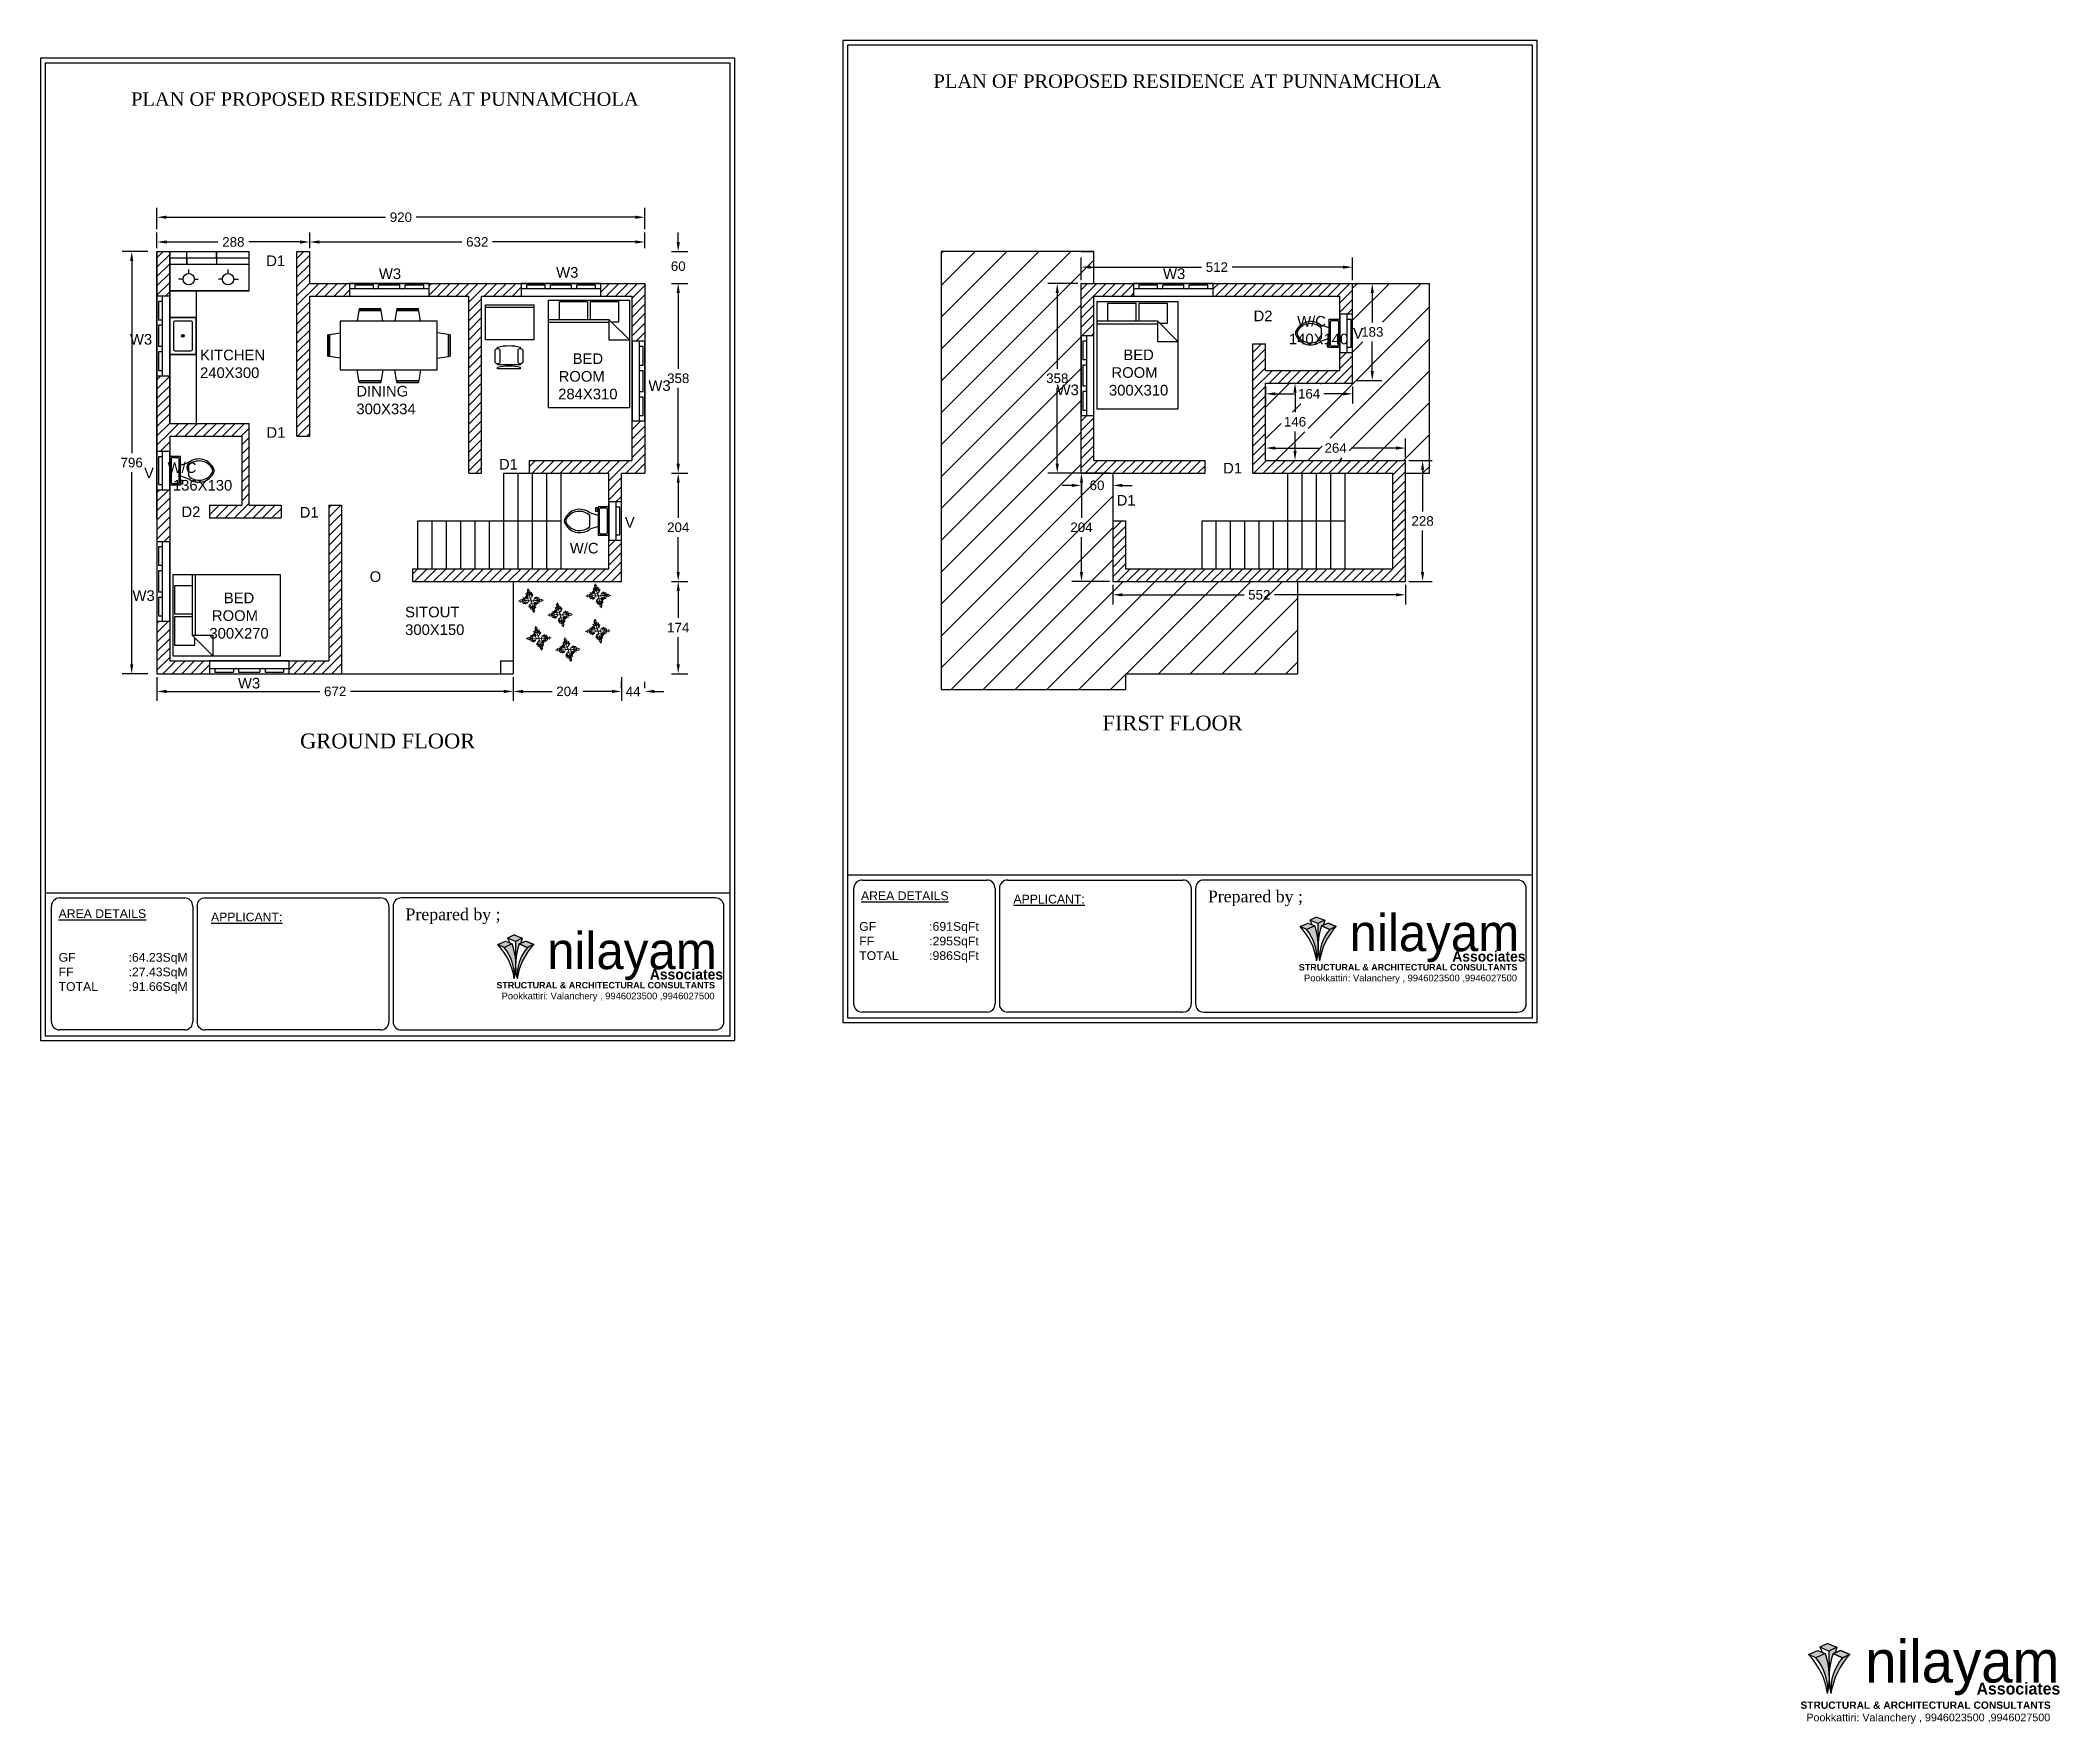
# Model space of a CAD drawing. Header units: inches. Extents: x -2903 to 3367, y -161 to 1064.
# Drawn here: x 891.79 to 929.87, y 483.14 to 514.88 of the extents above; entities that cross this region are included whole.
import ezdxf

# ---------------------------------------------------------------- set-up
doc = ezdxf.new("R2010")
doc.units = ezdxf.units.IN
doc.header["$MEASUREMENT"] = 0
doc.layers.add('--plan', color=7, linetype='Continuous')
doc.layers.add('PLAN', color=10, linetype='Continuous')
doc.layers.add('landscape', color=84, linetype='Continuous', lineweight=0)
doc.styles.add('SA', font='times.ttf')
doc.styles.get("Standard").update_dxf_attribs({"font": 'arial.ttf'})
doc.dimstyles.get("Standard").update_dxf_attribs({"dimtxt": 0.18, "dimasz": 0.18, "dimexe": 0.18, "dimexo": 0.0625, "dimgap": 0.09, "dimtad": 0, "dimtih": 1, "dimtoh": 1, "dimdec": 0, "dimlfac": 100, "dimzin": 0, "dimdsep": 46, "dimtxsty": 'Standard', "dimcen": 0.09, "dimadec": 0, "dimazin": 0, "dimtfac": 1, "dimtdec": 0, "dimtofl": 0, "dimtmove": 0, "dimatfit": 3, "dimfxl": 1, "dimtolj": 1, "dimtzin": 0, "dimarcsym": 0})
pattern_1 = [(45, (-211.6663, -78.8624), (-0.30052038, 0.30052038), [])]
pattern_2 = [(45, (-211.66632, -78.86238), (-0.088388348, 0.088388348), [])]

msp = doc.modelspace()

# ---------------------------------------------------------------- texts
at = {"layer": '--plan', "ltscale": 0.1, "attachment_point": 1, "style": 'SA'}
for s, insert, char_height, width in [('\\A1;   PLAN OF PROPOSED RESIDENCE AT PUNNAMCHOLA', (908.346, 514.242), 0.25484, 15.94342), ('\\A1;   PLAN OF PROPOSED RESIDENCE AT PUNNAMCHOLA', (893.213, 513.904), 0.25484, 15.94342), ('FIRST FLOOR', (911.821, 502.15), 0.28, 17.51749), ('GROUND FLOOR', (896.689, 501.812), 0.28, 17.51749)]:
    msp.add_mtext(s, dxfattribs=dict(at, insert=insert, char_height=char_height, width=width))
at = {"attachment_point": 1}
for s, width, gutter_width, insert, char_height in [('D1', 1.48111, 12.5, (896.05, 510.827), 0.2), ('W3', 1.48111, 12.5, (898.175, 510.582), 0.2), ('W3', 1.48111, 12.5, (901.518, 510.607), 0.2), ('W3', 1.48111, 12.5, (912.963, 510.582), 0.2), ('D2', 1.48111, 12.5, (914.671, 509.787), 0.2), ('    W/C           140X140', 1.48111, 12.5, (915.182, 509.685), 0.2), ('W3', 1.48111, 12.5, (893.48, 509.346), 0.2), ('V', 1.48111, 12.5, (916.547, 509.457), 0.2), ('KITCHEN  240X300', 1.48111, 12.5, (894.802, 509.05), 0.2), ('\\pxqc;BED ROOM    284X310', 1.48111, 12.5, (901.375, 508.981), 0.2), ('\\pxqc;BED ROOM   300X310', 1.48111, 12.5, (911.762, 509.053), 0.2), ('W3', 1.48111, 12.5, (903.258, 508.473), 0.2), ('W3', 1.48111, 12.5, (910.956, 508.393), 0.2), ('DINING   300X334', 1.48111, 12.5, (897.75, 508.367), 0.2), ('D1', 1.48111, 12.5, (896.054, 507.589), 0.2), ('\\pxqc;W/C           136X130', 1.48111, 12.5, (894.109, 506.927), 0.2), ('D1', 1.48111, 12.5, (900.439, 506.99), 0.2), ('D1', 1.48111, 12.5, (914.097, 506.916), 0.2), ('V', 1.48111, 12.5, (893.747, 506.828), 0.2), ('D2', 1.48111, 12.5, (894.451, 506.093), 0.2), ('D1', 1.48111, 12.5, (912.088, 506.31), 0.2), ('D1', 1.48111, 12.5, (896.682, 506.083), 0.2), ('V', 1.48111, 12.5, (902.813, 505.894), 0.2), ('W/C           ', 1.48111, 12.5, (901.775, 505.408), 0.2), ('O', 1.48111, 12.5, (898.001, 504.871), 0.2), ('W3', 1.48111, 12.5, (893.528, 504.513), 0.2), ('\\pxqc;BED ROOM   300X270', 1.48111, 12.5, (894.797, 504.469), 0.2), ('SITOUT   300X150', 1.48111, 12.5, (898.669, 504.204), 0.2), ('W3', 1.48111, 12.5, (895.517, 502.862), 0.2), ('{\\fBauhausCTT|b0|i0|c0|p2;\\C5;nilayam}', 16.24669, 0.862, (926.206, 484.712), 0.79515), ('Pookkattiri: Valanchery , 9946023500 ,9946027500', 11.49213, 0.862, (925.095, 483.331), 0.14481)]:
    msp.add_mtext_dynamic_manual_height_columns(s, width=width, gutter_width=gutter_width, heights=[0], dxfattribs=dict(at, insert=insert, char_height=char_height))
for s, insert, char_height, width in [('{\\fTimes New Roman|b0|i0|c0|p18;Prepared by ;}', (913.808, 498.852), 0.22274, 5.17048), ('{\\fTimes New Roman|b0|i0|c0|p18;Prepared by ;}', (913.808, 498.852), 0.22274, 5.17048), ('{\\fTimes New Roman|b0|i0|c0|p18;Prepared by ;}', (898.676, 498.515), 0.22274, 5.17048), ('{\\fTimes New Roman|b0|i0|c0|p18;Prepared by ;}', (898.676, 498.515), 0.22274, 5.17048), ('\\PGF ^I^I:691SqFt\\PFF^I^I:295SqFt\\PTOTAL         :986SqFt', (907.233, 498.532), 0.16499, 2.53162), ('{\\fBauhausCTT|b1|i0|c0|p2;Associates}', (928.305, 483.914), 0.22364, 9.52789), ('{\\fArial Greek|b1|i0|c0|p34;STRUCTURAL & ARCHITECTURAL CONSULTANTS}', (924.984, 483.559), 0.13792, 13.22053)]:
    msp.add_mtext(s, dxfattribs=dict(at, insert=insert, char_height=char_height, width=width))
at = {"layer": 'PLAN', "color": 0, "char_height": 0.16499, "attachment_point": 1}
for s, insert, width in [('\\pxt4.6154;{\\LAREA DETAILS}\\P\\P\\P\\ptz;GF ^I^I:64.23SqM\\PFF^I^I:27.43SqM\\PTOTAL         :91.66SqM', (892.134, 498.499), 2.70261), ('\\pxt4.6154;{\\LAREA DETAILS}', (907.267, 498.836), 2.70261), ('\\pxt4.6154;{\\LAPPLICANT:}', (910.142, 498.772), 3.31238), ('\\pxt4.6154;{\\LAPPLICANT:}', (895.009, 498.435), 3.31238)]:
    msp.add_mtext(s, dxfattribs=dict(at, insert=insert, width=width))

# ---------------------------------------------------------------- blocks, each defined once
blk = doc.blocks.new('*D648')
at = {"color": 0, "lineweight": -2, "transparency": 16777216}
for p, q in [((911.418, 510.363), (911.418, 510.787)), ((916.538, 510.363), (916.538, 510.787)), ((911.598, 510.607), (913.69, 510.607)), ((916.358, 510.607), (914.265, 510.607))]:
    blk.add_line(p, q, dxfattribs=at)
at = {"color": 0, "transparency": 16777216}
for points in [[(911.598, 510.637), (911.598, 510.577), (911.418, 510.607)], [(916.358, 510.637), (916.358, 510.577), (916.538, 510.607)]]:
    blk.add_solid(points, dxfattribs=at)
at = {"layer": 'Defpoints', "color": 0, "transparency": 16777216}
for p in [(911.418, 510.3), (916.538, 510.607), (916.538, 510.3)]:
    blk.add_point(p, dxfattribs=at)
at = {"color": 0, "transparency": 16777216, "insert": (913.978, 510.607), "char_height": 0.18, "attachment_point": 5}
blk.add_mtext('\\A1;512', dxfattribs=at)
blk = doc.blocks.new('*D649')
at = {"color": 0, "lineweight": -2, "transparency": 16777216}
for p, q in [((911.355, 510.3), (910.788, 510.3)), ((910.968, 510.12), (910.968, 508.692)), ((910.968, 506.9), (910.968, 508.328)), ((911.355, 506.72), (910.788, 506.72))]:
    blk.add_line(p, q, dxfattribs=at)
at = {"color": 0, "transparency": 16777216}
for points in [[(910.938, 510.12), (910.998, 510.12), (910.968, 510.3)], [(910.938, 506.9), (910.998, 506.9), (910.968, 506.72)]]:
    blk.add_solid(points, dxfattribs=at)
at = {"layer": 'Defpoints', "color": 0, "transparency": 16777216}
for p in [(911.418, 510.3), (910.968, 506.72), (911.418, 506.72)]:
    blk.add_point(p, dxfattribs=at)
at = {"color": 0, "transparency": 16777216, "insert": (910.968, 508.51), "char_height": 0.18, "attachment_point": 5}
blk.add_mtext('\\A1;358', dxfattribs=at)
blk = doc.blocks.new('*D650')
at = {"color": 0, "lineweight": -2, "transparency": 16777216}
for p, q in [((911.238, 506.491), (911.058, 506.491)), ((911.418, 506.658), (911.418, 506.311)), ((912.018, 506.658), (912.018, 506.311)), ((912.198, 506.491), (912.378, 506.491))]:
    blk.add_line(p, q, dxfattribs=at)
at = {"color": 0, "transparency": 16777216}
for points in [[(911.238, 506.521), (911.238, 506.461), (911.418, 506.491)], [(912.198, 506.521), (912.198, 506.461), (912.018, 506.491)]]:
    blk.add_solid(points, dxfattribs=at)
at = {"layer": 'Defpoints', "color": 0, "transparency": 16777216}
for p in [(911.418, 506.72), (912.018, 506.72), (912.018, 506.491)]:
    blk.add_point(p, dxfattribs=at)
at = {"color": 0, "transparency": 16777216, "insert": (911.718, 506.491), "char_height": 0.18, "attachment_point": 5}
blk.add_mtext('\\A1;60', dxfattribs=at)
blk = doc.blocks.new('*D651')
at = {"color": 0, "lineweight": -2, "transparency": 16777216}
for p, q in [((911.955, 506.72), (911.245, 506.72)), ((911.425, 506.54), (911.425, 505.882)), ((911.425, 504.86), (911.425, 505.518)), ((911.955, 504.68), (911.245, 504.68))]:
    blk.add_line(p, q, dxfattribs=at)
at = {"color": 0, "transparency": 16777216}
for points in [[(911.395, 506.54), (911.455, 506.54), (911.425, 506.72)], [(911.395, 504.86), (911.455, 504.86), (911.425, 504.68)]]:
    blk.add_solid(points, dxfattribs=at)
at = {"layer": 'Defpoints', "color": 0, "transparency": 16777216}
for p in [(912.018, 506.72), (911.425, 504.68), (912.018, 504.68)]:
    blk.add_point(p, dxfattribs=at)
at = {"color": 0, "transparency": 16777216, "insert": (911.425, 505.7), "char_height": 0.18, "attachment_point": 5}
blk.add_mtext('\\A1;204', dxfattribs=at)
blk = doc.blocks.new('*D652')
at = {"color": 0, "lineweight": -2, "transparency": 16777216}
for p, q in [((912.018, 504.618), (912.018, 504.248)), ((917.538, 504.618), (917.538, 504.248)), ((912.198, 504.428), (914.49, 504.428)), ((917.358, 504.428), (915.065, 504.428))]:
    blk.add_line(p, q, dxfattribs=at)
at = {"color": 0, "transparency": 16777216}
for points in [[(912.198, 504.458), (912.198, 504.398), (912.018, 504.428)], [(917.358, 504.458), (917.358, 504.398), (917.538, 504.428)]]:
    blk.add_solid(points, dxfattribs=at)
at = {"layer": 'Defpoints', "color": 0, "transparency": 16777216}
for p in [(912.018, 504.68), (917.538, 504.68), (917.538, 504.428)]:
    blk.add_point(p, dxfattribs=at)
at = {"color": 0, "transparency": 16777216, "insert": (914.778, 504.428), "char_height": 0.18, "attachment_point": 5}
blk.add_mtext('\\A1;552', dxfattribs=at)
blk = doc.blocks.new('*D645')
at = {"color": 0, "lineweight": -2, "transparency": 16777216}
for p, q in [((917.6, 506.96), (918.038, 506.96)), ((917.858, 506.78), (917.858, 506.002)), ((917.858, 504.86), (917.858, 505.638)), ((917.6, 504.68), (918.038, 504.68))]:
    blk.add_line(p, q, dxfattribs=at)
at = {"color": 0, "transparency": 16777216}
for points in [[(917.828, 506.78), (917.888, 506.78), (917.858, 506.96)], [(917.828, 504.86), (917.888, 504.86), (917.858, 504.68)]]:
    blk.add_solid(points, dxfattribs=at)
at = {"layer": 'Defpoints', "color": 0, "transparency": 16777216}
for p in [(917.538, 506.96), (917.538, 504.68), (917.858, 504.68)]:
    blk.add_point(p, dxfattribs=at)
at = {"color": 0, "transparency": 16777216, "insert": (917.858, 505.82), "char_height": 0.18, "attachment_point": 5}
blk.add_mtext('\\A1;228', dxfattribs=at)
blk = doc.blocks.new('*D653')
at = {"color": 0, "lineweight": -2, "transparency": 16777216}
for p, q in [((914.898, 507.023), (914.898, 507.375)), ((917.538, 507.023), (917.538, 507.375)), ((915.078, 507.195), (915.928, 507.195)), ((917.358, 507.195), (916.508, 507.195))]:
    blk.add_line(p, q, dxfattribs=at)
at = {"color": 0, "transparency": 16777216}
for points in [[(915.078, 507.225), (915.078, 507.165), (914.898, 507.195)], [(917.358, 507.225), (917.358, 507.165), (917.538, 507.195)]]:
    blk.add_solid(points, dxfattribs=at)
at = {"layer": 'Defpoints', "color": 0, "transparency": 16777216}
for p in [(914.898, 506.96), (917.538, 507.195), (917.538, 506.96)]:
    blk.add_point(p, dxfattribs=at)
at = {"color": 0, "transparency": 16777216, "insert": (916.218, 507.195), "char_height": 0.18, "attachment_point": 5}
blk.add_mtext('\\A1;264', dxfattribs=at)
blk = doc.blocks.new('*D646')
at = {"color": 0, "lineweight": -2, "transparency": 16777216}
for p, q in [((914.96, 508.42), (915.632, 508.42)), ((915.452, 508.24), (915.452, 507.872)), ((915.452, 507.14), (915.452, 507.508)), ((914.96, 506.96), (915.632, 506.96))]:
    blk.add_line(p, q, dxfattribs=at)
at = {"color": 0, "transparency": 16777216}
for points in [[(915.422, 508.24), (915.482, 508.24), (915.452, 508.42)], [(915.422, 507.14), (915.482, 507.14), (915.452, 506.96)]]:
    blk.add_solid(points, dxfattribs=at)
at = {"layer": 'Defpoints', "color": 0, "transparency": 16777216}
for p in [(914.898, 508.42), (914.898, 506.96), (915.452, 506.96)]:
    blk.add_point(p, dxfattribs=at)
at = {"color": 0, "transparency": 16777216, "insert": (915.452, 507.69), "char_height": 0.18, "attachment_point": 5}
blk.add_mtext('\\A1;146', dxfattribs=at)
blk = doc.blocks.new('*D654')
at = {"color": 0, "lineweight": -2, "transparency": 16777216}
for p, q in [((914.898, 508.358), (914.898, 508.038)), ((915.078, 508.218), (915.438, 508.218)), ((916.358, 508.218), (915.998, 508.218)), ((916.538, 508.358), (916.538, 508.038))]:
    blk.add_line(p, q, dxfattribs=at)
at = {"color": 0, "transparency": 16777216}
for points in [[(915.078, 508.248), (915.078, 508.188), (914.898, 508.218)], [(916.358, 508.248), (916.358, 508.188), (916.538, 508.218)]]:
    blk.add_solid(points, dxfattribs=at)
at = {"layer": 'Defpoints', "color": 0, "transparency": 16777216}
for p in [(914.898, 508.42), (916.538, 508.42), (916.538, 508.218)]:
    blk.add_point(p, dxfattribs=at)
at = {"color": 0, "transparency": 16777216, "insert": (915.718, 508.218), "char_height": 0.18, "attachment_point": 5}
blk.add_mtext('\\A1;164', dxfattribs=at)
blk = doc.blocks.new('*D647')
at = {"color": 0, "lineweight": -2, "transparency": 16777216}
for p, q in [((916.6, 510.3), (917.089, 510.3)), ((916.909, 510.12), (916.909, 509.566)), ((916.909, 508.648), (916.909, 509.202)), ((916.6, 508.468), (917.089, 508.468))]:
    blk.add_line(p, q, dxfattribs=at)
at = {"color": 0, "transparency": 16777216}
for points in [[(916.879, 510.12), (916.939, 510.12), (916.909, 510.3)], [(916.879, 508.648), (916.939, 508.648), (916.909, 508.468)]]:
    blk.add_solid(points, dxfattribs=at)
at = {"layer": 'Defpoints', "color": 0, "transparency": 16777216}
for p in [(916.538, 510.3), (916.538, 508.468), (916.909, 508.468)]:
    blk.add_point(p, dxfattribs=at)
at = {"color": 0, "transparency": 16777216, "insert": (916.909, 509.384), "char_height": 0.18, "attachment_point": 5}
blk.add_mtext('\\A1;183', dxfattribs=at)
blk = doc.blocks.new('nilayan new')
h = blk.add_hatch(color=256)
h.set_gradient(color1=(171, 171, 160), color2=(233, 233, 231), one_color=1, tint=0.91)
h.paths.add_polyline_path([(-543.265, 296.076), (-543.464, 295.991), (-543.303, 295.916), (-543.099, 296.007)])
h.paths.add_polyline_path([(-543.099, 296.007), (-543.303, 295.916, -0.197043), (-543.05, 295.133, 0.041266), (-543.013, 295.39, -0.030102), (-543.013, 295.58, 0.069334)])
h.paths.add_polyline_path([(-542.927, 296.007), (-542.722, 295.916), (-542.561, 295.991), (-542.76, 296.076)])
h.paths.add_polyline_path([(-542.561, 295.991), (-542.722, 295.916, 0.197043), (-542.976, 295.133, -0.158169)])
h = blk.add_hatch(color=256)
h.set_gradient(color1=(13, 97, 231), color2=(163, 196, 250), one_color=1, tint=0.81, name='HEMISPHERICAL')
h.paths.add_polyline_path([(-542.848, 296.148), (-543.052, 296.23), (-543.218, 296.149), (-543.018, 296.064)])
h.paths.add_polyline_path([(-543.016, 295.622, -0.006631), (-543.013, 295.58, -0.069334), (-542.927, 296.007), (-542.882, 296.026), (-542.848, 296.148), (-543.018, 296.064)])
for p, q in [((-543.464, 295.991), (-543.265, 296.076)), ((-543.303, 295.916), (-543.464, 295.991)), ((-543.099, 296.007), (-543.303, 295.916)), ((-543.265, 296.076), (-543.099, 296.007)), ((-543.052, 296.23), (-543.218, 296.149)), ((-543.018, 296.064), (-543.218, 296.149)), ((-543.218, 296.149), (-543.163, 296.034)), ((-543.052, 296.23), (-542.848, 296.148)), ((-542.848, 296.148), (-543.018, 296.064)), ((-543.018, 296.064), (-543.016, 295.622)), ((-542.76, 296.076), (-542.927, 296.007)), ((-542.927, 296.007), (-542.722, 295.916)), ((-542.848, 296.148), (-542.882, 296.026)), ((-542.561, 295.991), (-542.76, 296.076)), ((-542.722, 295.916), (-542.561, 295.991))]:
    blk.add_line(p, q)
for points in [[(-543.265, 296.076), (-543.099, 296.007), (-543.303, 295.916), (-543.464, 295.991), (-543.265, 296.076)], [(-542.76, 296.076), (-542.561, 295.991), (-542.722, 295.916), (-542.927, 296.007), (-542.76, 296.076)]]:
    blk.add_lwpolyline(points)
for centre, radius, start, end in [((-544.579, 294.922), 1.544, 7.8259, 43.7778), ((-544.588, 295.485), 1.579, 347.0994, 19.3132), ((-541.437, 295.485), 1.579, 160.6868, 192.9006), ((-541.446, 294.922), 1.544, 136.2222, 172.1741), ((-544.132, 295.215), 1.085, 355.6446, 40.2323), ((-541.893, 295.215), 1.085, 139.7677, 184.3554)]:
    blk.add_arc(centre, radius, start, end)
at = {"attachment_point": 1}
for s, width, insert, char_height in [('{\\fBauhaus|b0|i0|c0|p2;\\C5;nilayam}', 18.84828, (-542.225, 296.297), 0.92248), ('Pookkattiri: Valanchery , 9946023500 ,9946027500', 13.33237, (-543.366, 294.786), 0.168)]:
    blk.add_mtext_dynamic_manual_height_columns(s, width=width, gutter_width=1, heights=[0], dxfattribs=dict(at, insert=insert, char_height=char_height))
for s, insert, char_height, width in [('{\\fArial Greek|b1|i0|c0|p34;STRUCTURAL & ARCHITECTURAL CONSULTANTS}', (-543.495, 295.051), 0.16, 15.33754), ('{\\fBauhaus|b1|i0|c0|p2;Associates}', (-539.651, 295.373), 0.25945, 11.05359)]:
    blk.add_mtext(s, dxfattribs=dict(at, insert=insert, char_height=char_height, width=width))
blk = doc.blocks.new('*D655')
at = {"color": 0, "lineweight": -2, "transparency": 16777216}
for p, q in [((893.99, 502.878), (893.99, 502.426)), ((900.71, 502.878), (900.71, 502.426)), ((894.17, 502.606), (897.062, 502.606)), ((900.53, 502.606), (897.638, 502.606))]:
    blk.add_line(p, q, dxfattribs=at)
at = {"color": 0, "transparency": 16777216}
for points in [[(894.17, 502.636), (894.17, 502.576), (893.99, 502.606)], [(900.53, 502.636), (900.53, 502.576), (900.71, 502.606)]]:
    blk.add_solid(points, dxfattribs=at)
at = {"layer": 'Defpoints', "color": 0, "transparency": 16777216}
for p in [(893.99, 502.94), (900.71, 502.94), (900.71, 502.606)]:
    blk.add_point(p, dxfattribs=at)
at = {"color": 0, "transparency": 16777216, "insert": (897.35, 502.606), "char_height": 0.18, "attachment_point": 5}
blk.add_mtext('\\A1;672', dxfattribs=at)
blk = doc.blocks.new('*D656')
at = {"color": 0, "lineweight": -2, "transparency": 16777216}
for p, q in [((893.817, 510.9), (893.333, 510.9)), ((893.513, 510.72), (893.513, 507.102)), ((893.513, 503.12), (893.513, 506.738)), ((893.817, 502.94), (893.333, 502.94))]:
    blk.add_line(p, q, dxfattribs=at)
at = {"color": 0, "transparency": 16777216}
for points in [[(893.483, 510.72), (893.543, 510.72), (893.513, 510.9)], [(893.483, 503.12), (893.543, 503.12), (893.513, 502.94)]]:
    blk.add_solid(points, dxfattribs=at)
at = {"layer": 'Defpoints', "color": 0, "transparency": 16777216}
for p in [(893.88, 510.9), (893.513, 502.94), (893.88, 502.94)]:
    blk.add_point(p, dxfattribs=at)
at = {"color": 0, "transparency": 16777216, "insert": (893.513, 506.92), "char_height": 0.18, "attachment_point": 5}
blk.add_mtext('\\A1;796', dxfattribs=at)
blk = doc.blocks.new('*D657')
at = {"color": 0, "lineweight": -2, "transparency": 16777216}
for p, q in [((893.99, 510.963), (893.99, 511.261)), ((894.17, 511.081), (895.139, 511.081)), ((896.69, 511.081), (895.721, 511.081)), ((896.87, 510.963), (896.87, 511.261))]:
    blk.add_line(p, q, dxfattribs=at)
at = {"color": 0, "transparency": 16777216}
for points in [[(894.17, 511.111), (894.17, 511.051), (893.99, 511.081)], [(896.69, 511.111), (896.69, 511.051), (896.87, 511.081)]]:
    blk.add_solid(points, dxfattribs=at)
at = {"layer": 'Defpoints', "color": 0, "transparency": 16777216}
for p in [(896.87, 511.081), (893.99, 510.9), (896.87, 510.9)]:
    blk.add_point(p, dxfattribs=at)
at = {"color": 0, "transparency": 16777216, "insert": (895.43, 511.081), "char_height": 0.18, "attachment_point": 5}
blk.add_mtext('\\A1;288', dxfattribs=at)
blk = doc.blocks.new('*D664')
at = {"color": 0, "lineweight": -2, "transparency": 16777216}
for p, q in [((896.87, 510.966), (896.87, 511.261)), ((897.05, 511.081), (899.742, 511.081)), ((903.01, 511.081), (900.318, 511.081)), ((903.19, 510.963), (903.19, 511.261))]:
    blk.add_line(p, q, dxfattribs=at)
at = {"color": 0, "transparency": 16777216}
for points in [[(897.05, 511.111), (897.05, 511.051), (896.87, 511.081)], [(903.01, 511.111), (903.01, 511.051), (903.19, 511.081)]]:
    blk.add_solid(points, dxfattribs=at)
at = {"layer": 'Defpoints', "color": 0, "transparency": 16777216}
for p in [(903.19, 511.081), (896.87, 510.904), (903.19, 510.9)]:
    blk.add_point(p, dxfattribs=at)
at = {"color": 0, "transparency": 16777216, "insert": (900.03, 511.081), "char_height": 0.18, "attachment_point": 5}
blk.add_mtext('\\A1;632', dxfattribs=at)
blk = doc.blocks.new('*D665')
at = {"color": 0, "lineweight": -2, "transparency": 16777216}
for p, q in [((903.82, 511.08), (903.82, 511.26)), ((903.692, 510.9), (904, 510.9)), ((903.692, 510.3), (904, 510.3)), ((903.82, 510.12), (903.82, 509.94))]:
    blk.add_line(p, q, dxfattribs=at)
at = {"color": 0, "transparency": 16777216}
for points in [[(903.79, 511.08), (903.85, 511.08), (903.82, 510.9)], [(903.79, 510.12), (903.85, 510.12), (903.82, 510.3)]]:
    blk.add_solid(points, dxfattribs=at)
at = {"layer": 'Defpoints', "color": 0, "transparency": 16777216}
for p in [(903.629, 510.9), (903.629, 510.3), (903.82, 510.3)]:
    blk.add_point(p, dxfattribs=at)
at = {"color": 0, "transparency": 16777216, "insert": (903.82, 510.624), "char_height": 0.18, "attachment_point": 5}
blk.add_mtext('\\A1;60', dxfattribs=at)
blk = doc.blocks.new('*D666')
at = {"color": 0, "lineweight": -2, "transparency": 16777216}
for p, q in [((903.692, 510.3), (904, 510.3)), ((903.82, 510.12), (903.82, 508.692)), ((903.82, 506.9), (903.82, 508.328)), ((903.692, 506.72), (904, 506.72))]:
    blk.add_line(p, q, dxfattribs=at)
at = {"color": 0, "transparency": 16777216}
for points in [[(903.79, 510.12), (903.85, 510.12), (903.82, 510.3)], [(903.79, 506.9), (903.85, 506.9), (903.82, 506.72)]]:
    blk.add_solid(points, dxfattribs=at)
at = {"layer": 'Defpoints', "color": 0, "transparency": 16777216}
for p in [(903.629, 510.3), (903.629, 506.72), (903.82, 506.72)]:
    blk.add_point(p, dxfattribs=at)
at = {"color": 0, "transparency": 16777216, "insert": (903.82, 508.51), "char_height": 0.18, "attachment_point": 5}
blk.add_mtext('\\A1;358', dxfattribs=at)
blk = doc.blocks.new('*D667')
at = {"color": 0, "lineweight": -2, "transparency": 16777216}
for p, q in [((903.692, 506.72), (904, 506.72)), ((903.82, 506.54), (903.82, 505.882)), ((903.82, 504.86), (903.82, 505.518)), ((903.692, 504.68), (904, 504.68))]:
    blk.add_line(p, q, dxfattribs=at)
at = {"color": 0, "transparency": 16777216}
for points in [[(903.79, 506.54), (903.85, 506.54), (903.82, 506.72)], [(903.79, 504.86), (903.85, 504.86), (903.82, 504.68)]]:
    blk.add_solid(points, dxfattribs=at)
at = {"layer": 'Defpoints', "color": 0, "transparency": 16777216}
for p in [(903.629, 506.72), (903.629, 504.68), (903.82, 504.68)]:
    blk.add_point(p, dxfattribs=at)
at = {"color": 0, "transparency": 16777216, "insert": (903.82, 505.7), "char_height": 0.18, "attachment_point": 5}
blk.add_mtext('\\A1;204', dxfattribs=at)
blk = doc.blocks.new('*D668')
at = {"color": 0, "lineweight": -2, "transparency": 16777216}
for p, q in [((903.692, 504.68), (904, 504.68)), ((903.82, 504.5), (903.82, 503.991)), ((903.82, 503.12), (903.82, 503.63)), ((903.692, 502.94), (904, 502.94))]:
    blk.add_line(p, q, dxfattribs=at)
at = {"color": 0, "transparency": 16777216}
for points in [[(903.79, 504.5), (903.85, 504.5), (903.82, 504.68)], [(903.79, 503.12), (903.85, 503.12), (903.82, 502.94)]]:
    blk.add_solid(points, dxfattribs=at)
at = {"layer": 'Defpoints', "color": 0, "transparency": 16777216}
for p in [(903.629, 504.68), (903.629, 502.94), (903.82, 502.94)]:
    blk.add_point(p, dxfattribs=at)
at = {"color": 0, "transparency": 16777216, "insert": (903.82, 503.81), "char_height": 0.18, "attachment_point": 5}
blk.add_mtext('\\A1;174', dxfattribs=at)
blk = doc.blocks.new('*D669')
at = {"color": 0, "lineweight": -2, "transparency": 16777216}
for p, q in [((900.71, 502.878), (900.71, 502.426)), ((902.75, 502.878), (902.75, 502.426)), ((900.89, 502.606), (901.44, 502.606)), ((902.57, 502.606), (902.02, 502.606))]:
    blk.add_line(p, q, dxfattribs=at)
at = {"color": 0, "transparency": 16777216}
for points in [[(900.89, 502.636), (900.89, 502.576), (900.71, 502.606)], [(902.57, 502.636), (902.57, 502.576), (902.75, 502.606)]]:
    blk.add_solid(points, dxfattribs=at)
at = {"layer": 'Defpoints', "color": 0, "transparency": 16777216}
for p in [(900.71, 502.94), (902.75, 502.94), (902.75, 502.606)]:
    blk.add_point(p, dxfattribs=at)
at = {"color": 0, "transparency": 16777216, "insert": (901.73, 502.606), "char_height": 0.18, "attachment_point": 5}
blk.add_mtext('\\A1;204', dxfattribs=at)
blk = doc.blocks.new('*D670')
at = {"color": 0, "lineweight": -2, "transparency": 16777216}
for p, q in [((902.75, 502.669), (902.75, 502.786)), ((903.19, 502.669), (903.19, 502.786)), ((902.57, 502.606), (902.39, 502.606)), ((903.37, 502.606), (903.55, 502.606))]:
    blk.add_line(p, q, dxfattribs=at)
at = {"color": 0, "transparency": 16777216}
for points in [[(902.57, 502.636), (902.57, 502.576), (902.75, 502.606)], [(903.37, 502.636), (903.37, 502.576), (903.19, 502.606)]]:
    blk.add_solid(points, dxfattribs=at)
at = {"layer": 'Defpoints', "color": 0, "transparency": 16777216}
for p in [(902.75, 502.606), (903.19, 502.606), (903.19, 502.606)]:
    blk.add_point(p, dxfattribs=at)
at = {"color": 0, "transparency": 16777216, "insert": (902.97, 502.606), "char_height": 0.18, "attachment_point": 5}
blk.add_mtext('\\A1;44', dxfattribs=at)
blk = doc.blocks.new('*D671')
at = {"color": 0, "lineweight": -2, "transparency": 16777216}
for p, q in [((893.99, 511.324), (893.99, 511.728)), ((894.17, 511.548), (898.302, 511.548)), ((903.01, 511.548), (898.879, 511.548)), ((903.19, 511.324), (903.19, 511.728))]:
    blk.add_line(p, q, dxfattribs=at)
at = {"color": 0, "transparency": 16777216}
for points in [[(894.17, 511.578), (894.17, 511.518), (893.99, 511.548)], [(903.01, 511.578), (903.01, 511.518), (903.19, 511.548)]]:
    blk.add_solid(points, dxfattribs=at)
at = {"layer": 'Defpoints', "color": 0, "transparency": 16777216}
for p in [(903.19, 511.548), (893.99, 511.261), (903.19, 511.261)]:
    blk.add_point(p, dxfattribs=at)
at = {"color": 0, "transparency": 16777216, "insert": (898.59, 511.548), "char_height": 0.18, "attachment_point": 5}
blk.add_mtext('\\A1;920', dxfattribs=at)

# ---------------------------------------------------------------- dimensions: what is measured, and where the dimension line sits
for p1, p2, distance, picture, middle in [((893.99, 511.261), (903.19, 511.261), 0.287, '*D671', (898.59, 511.548)), ((893.99, 510.9), (896.87, 510.9), 0.181, '*D657', (895.43, 511.081)), ((893.88, 510.9), (893.88, 502.94), -0.367, '*D656', (893.513, 506.92)), ((911.418, 510.3), (916.538, 510.3), 0.307, '*D648', (913.978, 510.607)), ((903.629, 510.3), (903.629, 506.72), 0.191, '*D666', (903.82, 508.51)), ((911.418, 510.3), (911.418, 506.72), -0.45, '*D649', (910.968, 508.51)), ((914.898, 508.42), (914.898, 506.96), 0.554, '*D646', (915.452, 507.69)), ((914.898, 508.42), (916.538, 508.42), -0.203, '*D654', (915.718, 508.218)), ((914.898, 506.96), (917.538, 506.96), 0.235, '*D653', (916.218, 507.195)), ((917.538, 506.96), (917.538, 504.68), 0.321, '*D645', (917.858, 505.82)), ((903.629, 506.72), (903.629, 504.68), 0.191, '*D667', (903.82, 505.7)), ((912.018, 506.72), (912.018, 504.68), -0.593, '*D651', (911.425, 505.7)), ((903.629, 504.68), (903.629, 502.94), 0.191, '*D668', (903.82, 503.81)), ((912.018, 504.68), (917.538, 504.68), -0.252, '*D652', (914.778, 504.428)), ((893.99, 502.94), (900.71, 502.94), -0.334, '*D655', (897.35, 502.606)), ((900.71, 502.94), (902.75, 502.94), -0.334, '*D669', (901.73, 502.606))]:
    dim = msp.add_aligned_dim(p1=p1, p2=p2, distance=distance, dimstyle='Standard')
    dim.commit()
    dim.dimension.update_dxf_attribs({"geometry": picture, "text_midpoint": middle})
dim = msp.add_linear_dim(base=(903.19, 511.081), p1=(896.87, 510.904), p2=(903.19, 510.9), dimstyle='Standard')
dim.commit()
dim.dimension.update_dxf_attribs({"geometry": '*D664', "text_midpoint": (900.03, 511.081)})
for base, p1, p2, angle, picture, middle in [((903.82, 510.3), (903.629, 510.9), (903.629, 510.3), 270, '*D665', (903.82, 510.624)), ((916.909, 508.468), (916.538, 510.3), (916.538, 508.468), 270, '*D647', (916.909, 509.384)), ((912.018, 506.491), (911.418, 506.72), (912.018, 506.72), 0, '*D650', (911.718, 506.491)), ((903.19, 502.606), (902.75, 502.606), (903.19, 502.606), 0, '*D670', (902.97, 502.606))]:
    dim = msp.add_linear_dim(base=base, p1=p1, p2=p2, angle=angle, dimstyle='Standard')
    dim.commit()
    dim.dimension.update_dxf_attribs({"geometry": picture, "text_midpoint": middle, "dimtype": 161})

# ---------------------------------------------------------------- hatches: boundary and pattern name
h = msp.add_hatch()
h.set_pattern_fill('ANSI31', color=256)
h.set_pattern_definition(pattern_2)
h.paths.add_polyline_path([(894.23, 510.9), (893.99, 510.9), (893.99, 510.06), (894.23, 510.06)])
h.paths.add_polyline_path([(893.258, 506.733), (893.767, 506.733), (893.767, 507.104), (893.258, 507.104)], flags=9)
h.paths.add_polyline_path([(895.177, 510.895), (895.687, 510.895), (895.687, 511.265), (895.177, 511.265)], flags=9)
h.paths.add_polyline_path([(899.777, 510.895), (900.287, 510.895), (900.287, 511.265), (899.777, 511.265)], flags=9)
h.paths.add_polyline_path([(893.15, 513.504), (902.915, 513.504), (902.915, 514.049), (893.15, 514.049)], flags=9)
h.paths.add_polyline_path([(895.464, 502.552), (895.983, 502.552), (895.983, 502.964), (895.464, 502.964)], flags=9)
h.paths.add_polyline_path([(892.074, 496.858), (894.604, 496.858), (894.604, 498.581), (892.074, 498.581)], flags=9)
h.paths.add_polyline_path([(894.968, 498.177), (896.395, 498.177), (896.395, 498.517), (894.968, 498.517)], flags=9)
h.paths.add_polyline_path([(898.615, 498.16), (900.48, 498.16), (900.48, 498.635), (898.615, 498.635)], flags=25)
h.paths.add_polyline_path([(898.615, 498.16), (900.48, 498.16), (900.48, 498.635), (898.615, 498.635)], flags=25)
h.paths.add_polyline_path([(896.604, 501.373), (899.975, 501.373), (899.975, 501.971), (896.604, 501.971)], flags=9)
h.paths.add_polyline_path([(898.606, 503.557), (899.826, 503.557), (899.826, 504.303), (898.606, 504.303)], flags=9)
h.paths.add_polyline_path([(895.982, 507.279), (896.439, 507.279), (896.439, 507.691), (895.982, 507.691)], flags=9)
h.paths.add_polyline_path([(902.761, 505.585), (903.048, 505.585), (903.048, 505.997), (902.761, 505.997)], flags=9)
h.paths.add_polyline_path([(893.696, 506.519), (893.982, 506.519), (893.982, 506.931), (893.696, 506.931)], flags=9)
h.paths.add_polyline_path([(903.204, 508.163), (903.723, 508.163), (903.723, 508.575), (903.204, 508.575)], flags=9)
h.paths.add_polyline_path([(901.464, 510.297), (901.984, 510.297), (901.984, 510.709), (901.464, 510.709)], flags=9)
h.paths.add_polyline_path([(898.122, 510.272), (898.641, 510.272), (898.641, 510.684), (898.122, 510.684)], flags=9)
h.paths.add_polyline_path([(893.426, 509.036), (893.945, 509.036), (893.945, 509.448), (893.426, 509.448)], flags=9)
h.paths.add_polyline_path([(893.475, 504.203), (893.994, 504.203), (893.994, 504.615), (893.475, 504.615)], flags=9)
h.paths.add_polyline_path([(894.38, 505.783), (894.837, 505.783), (894.837, 506.195), (894.38, 506.195)], flags=9)
h.paths.add_polyline_path([(895.979, 510.517), (896.436, 510.517), (896.436, 510.929), (895.979, 510.929)], flags=9)
h.paths.add_polyline_path([(896.61, 505.773), (897.067, 505.773), (897.067, 506.185), (896.61, 506.185)], flags=9)
h.paths.add_polyline_path([(900.367, 506.68), (900.824, 506.68), (900.824, 507.092), (900.367, 507.092)], flags=9)
h.paths.add_polyline_path([(897.937, 504.559), (898.254, 504.559), (898.254, 504.971), (897.937, 504.971)], flags=9)
h.paths.add_polyline_path([(901.722, 505.096), (902.365, 505.096), (902.365, 505.508), (901.722, 505.508)], flags=9)
h.paths.add_polyline_path([(894.232, 506.281), (895.45, 506.281), (895.45, 507.027), (894.232, 507.027)], flags=9)
h.paths.add_polyline_path([(894.732, 508.403), (896.058, 508.403), (896.058, 509.15), (894.732, 509.15)], flags=9)
h.paths.add_polyline_path([(901.305, 508.334), (902.927, 508.334), (902.927, 509.08), (901.305, 509.08)], flags=9)
h.paths.add_polyline_path([(897.678, 507.721), (898.907, 507.721), (898.907, 508.467), (897.678, 508.467)], flags=9)
h.paths.add_polyline_path([(894.727, 503.822), (896.348, 503.822), (896.348, 504.569), (894.727, 504.569)], flags=9)
at = {"transparency": 33554582}
h = msp.add_hatch(dxfattribs=at)
h.set_pattern_fill('ANSI31', color=256)
h.set_pattern_definition(pattern_2)
h.paths.add_polyline_path([(893.99, 502.94), (894.98, 502.94), (894.98, 503.18), (894.23, 503.18), (894.23, 503.93), (893.99, 503.93)])
h.paths.add_polyline_path([(897.097, 502.419), (897.607, 502.419), (897.607, 502.79), (897.097, 502.79)], flags=9)
h.paths.add_polyline_path([(893.258, 506.733), (893.767, 506.733), (893.767, 507.104), (893.258, 507.104)], flags=9)
h.paths.add_polyline_path([(895.464, 502.552), (895.983, 502.552), (895.983, 502.964), (895.464, 502.964)], flags=9)
h.paths.add_polyline_path([(892.074, 496.858), (894.604, 496.858), (894.604, 498.581), (892.074, 498.581)], flags=9)
h.paths.add_polyline_path([(894.968, 498.177), (896.395, 498.177), (896.395, 498.517), (894.968, 498.517)], flags=9)
h.paths.add_polyline_path([(898.615, 498.16), (900.48, 498.16), (900.48, 498.635), (898.615, 498.635)], flags=9)
h.paths.add_polyline_path([(896.604, 501.373), (899.975, 501.373), (899.975, 501.971), (896.604, 501.971)], flags=9)
h.paths.add_polyline_path([(898.606, 503.557), (899.826, 503.557), (899.826, 504.303), (898.606, 504.303)], flags=9)
h.paths.add_polyline_path([(895.982, 507.279), (896.439, 507.279), (896.439, 507.691), (895.982, 507.691)], flags=9)
h.paths.add_polyline_path([(902.761, 505.585), (903.048, 505.585), (903.048, 505.997), (902.761, 505.997)], flags=9)
h.paths.add_polyline_path([(893.696, 506.519), (893.982, 506.519), (893.982, 506.931), (893.696, 506.931)], flags=9)
h.paths.add_polyline_path([(903.204, 508.163), (903.723, 508.163), (903.723, 508.575), (903.204, 508.575)], flags=9)
h.paths.add_polyline_path([(901.464, 510.297), (901.984, 510.297), (901.984, 510.709), (901.464, 510.709)], flags=9)
h.paths.add_polyline_path([(898.122, 510.272), (898.641, 510.272), (898.641, 510.684), (898.122, 510.684)], flags=9)
h.paths.add_polyline_path([(893.426, 509.036), (893.945, 509.036), (893.945, 509.448), (893.426, 509.448)], flags=9)
h.paths.add_polyline_path([(893.475, 504.203), (893.994, 504.203), (893.994, 504.615), (893.475, 504.615)], flags=9)
h.paths.add_polyline_path([(894.38, 505.783), (894.837, 505.783), (894.837, 506.195), (894.38, 506.195)], flags=9)
h.paths.add_polyline_path([(895.979, 510.517), (896.436, 510.517), (896.436, 510.929), (895.979, 510.929)], flags=9)
h.paths.add_polyline_path([(896.61, 505.773), (897.067, 505.773), (897.067, 506.185), (896.61, 506.185)], flags=9)
h.paths.add_polyline_path([(900.367, 506.68), (900.824, 506.68), (900.824, 507.092), (900.367, 507.092)], flags=9)
h.paths.add_polyline_path([(897.937, 504.559), (898.254, 504.559), (898.254, 504.971), (897.937, 504.971)], flags=9)
h.paths.add_polyline_path([(901.722, 505.096), (902.365, 505.096), (902.365, 505.508), (901.722, 505.508)], flags=9)
h.paths.add_polyline_path([(894.232, 506.281), (895.45, 506.281), (895.45, 507.027), (894.232, 507.027)], flags=9)
h.paths.add_polyline_path([(894.732, 508.403), (896.058, 508.403), (896.058, 509.15), (894.732, 509.15)], flags=9)
h.paths.add_polyline_path([(901.305, 508.334), (902.927, 508.334), (902.927, 509.08), (901.305, 509.08)], flags=9)
h.paths.add_polyline_path([(897.678, 507.721), (898.907, 507.721), (898.907, 508.467), (897.678, 508.467)], flags=9)
h.paths.add_polyline_path([(894.727, 503.822), (896.348, 503.822), (896.348, 504.569), (894.727, 504.569)], flags=9)
h = msp.add_hatch(dxfattribs=at)
h.set_pattern_fill('ANSI31', color=256)
h.set_pattern_definition(pattern_2)
h.paths.add_polyline_path([(903.19, 510.3), (902.36, 510.3), (902.36, 510.06), (902.95, 510.06), (902.95, 509.21), (903.19, 509.21)])
h.paths.add_polyline_path([(899.12, 510.3), (899.12, 510.06), (899.87, 510.06), (899.87, 506.72), (900.11, 506.72), (900.11, 510.06), (900.86, 510.06), (900.86, 510.3)])
h.paths.add_polyline_path([(896.63, 508.56), (896.63, 507.42), (896.87, 507.42), (896.87, 508.56), (896.87, 510.06), (897.62, 510.06), (897.62, 510.3), (896.87, 510.3), (896.87, 510.9), (896.63, 510.9)])
h.paths.add_polyline_path([(913.724, 510.421), (914.234, 510.421), (914.234, 510.792), (913.724, 510.792)], flags=9)
h.paths.add_polyline_path([(910.713, 508.324), (911.223, 508.324), (911.223, 508.694), (910.713, 508.694)], flags=9)
h.paths.add_polyline_path([(911.534, 506.304), (911.904, 506.304), (911.904, 506.675), (911.534, 506.675)], flags=9)
h.paths.add_polyline_path([(911.172, 505.513), (911.682, 505.513), (911.682, 505.884), (911.172, 505.884)], flags=9)
h.paths.add_polyline_path([(907.173, 497.443), (909.524, 497.443), (909.524, 498.339), (907.173, 498.339)], flags=9)
h.paths.add_polyline_path([(907.225, 498.578), (908.96, 498.578), (908.96, 498.918), (907.225, 498.918)], flags=9)
h.paths.add_polyline_path([(910.1, 498.514), (911.528, 498.514), (911.528, 498.854), (910.1, 498.854)], flags=9)
h.paths.add_polyline_path([(913.747, 498.497), (915.612, 498.497), (915.612, 498.972), (913.747, 498.972)], flags=9)
h.paths.add_polyline_path([(911.745, 501.71), (914.473, 501.71), (914.473, 502.308), (911.745, 502.308)], flags=9)
h.paths.add_polyline_path([(910.902, 508.083), (911.421, 508.083), (911.421, 508.495), (910.902, 508.495)], flags=9)
h.paths.add_polyline_path([(915.102, 509.038), (916.321, 509.038), (916.321, 509.784), (915.102, 509.784)], flags=9)
h.paths.add_polyline_path([(911.693, 508.406), (913.314, 508.406), (913.314, 509.152), (911.693, 509.152)], flags=9)
h.paths.add_polyline_path([(914.599, 509.477), (915.056, 509.477), (915.056, 509.889), (914.599, 509.889)], flags=9)
h.paths.add_polyline_path([(912.017, 506), (912.474, 506), (912.474, 506.412), (912.017, 506.412)], flags=9)
h.paths.add_polyline_path([(912.519, 506.642), (912.976, 506.642), (912.976, 507.054), (912.519, 507.054)], flags=9)
h.paths.add_polyline_path([(912.909, 510.272), (913.428, 510.272), (913.428, 510.684), (912.909, 510.684)], flags=9)
at = {"transparency": 33554574}
h = msp.add_hatch(dxfattribs=at)
h.set_pattern_fill('ANSI31', color=256, scale=3.4)
h.set_pattern_definition(pattern_1)
h.paths.add_polyline_path([(910.713, 508.324), (911.223, 508.324), (911.223, 508.694), (910.713, 508.694)], flags=24)
h.paths.add_polyline_path([(911.534, 506.304), (911.904, 506.304), (911.904, 506.675), (911.534, 506.675)], flags=24)
h.paths.add_polyline_path([(911.172, 505.513), (911.682, 505.513), (911.682, 505.884), (911.172, 505.884)], flags=24)
h.paths.add_polyline_path([(914.524, 504.241), (915.034, 504.241), (915.034, 504.612), (914.524, 504.612)], flags=24)
h.paths.add_polyline_path([(910.902, 508.083), (911.421, 508.083), (911.421, 508.495), (910.902, 508.495)], flags=24)
h.paths.add_polyline_path([(908.778, 510.901), (908.778, 502.64), (912.258, 502.64), (912.258, 502.94), (915.498, 502.94), (915.498, 504.68), (912.018, 504.68), (912.018, 506.72), (911.418, 506.72), (911.418, 508.56), (911.418, 509.31), (911.418, 510.3), (911.658, 510.3), (911.658, 510.904)])
h = msp.add_hatch()
h.set_pattern_fill('ANSI31', color=256)
h.set_pattern_definition(pattern_2)
h.paths.add_polyline_path([(914.658, 506.72), (915.858, 506.72), (917.298, 506.72), (917.298, 504.92), (912.258, 504.92), (912.258, 505.82), (912.018, 505.82), (912.018, 504.68), (917.538, 504.68), (917.538, 506.96), (914.898, 506.96), (914.898, 508.42), (916.538, 508.42), (916.538, 509), (916.298, 509), (916.298, 508.66), (914.898, 508.66), (914.898, 509.16), (914.658, 509.16)])
h.paths.add_polyline_path([(911.658, 510.06), (912.408, 510.06), (912.408, 510.3), (911.418, 510.3), (911.418, 509.31), (911.658, 509.31)])
h.paths.add_polyline_path([(911.658, 506.96), (911.658, 507.81), (911.418, 507.81), (911.418, 506.72), (912.258, 506.72), (913.758, 506.72), (913.758, 506.96), (912.258, 506.96)])
h = msp.add_hatch()
h.set_pattern_fill('ANSI31', color=256)
h.set_pattern_definition(pattern_2)
h.paths.add_polyline_path([(916.298, 509.72), (916.538, 509.72), (916.538, 510.3), (913.908, 510.3), (913.908, 510.06), (914.658, 510.06), (916.298, 510.06)])
at = {"transparency": 33554551}
h = msp.add_hatch(dxfattribs=at)
h.set_pattern_fill('ANSI31', color=256, scale=3.4)
h.set_pattern_definition(pattern_1)
h.paths.add_polyline_path([(917.988, 510.3), (916.538, 510.3), (916.538, 508.42), (914.898, 508.42), (914.898, 506.96), (917.538, 506.96), (917.538, 506.72), (917.988, 506.72)])
h.paths.add_polyline_path([(915.965, 507.008), (916.475, 507.008), (916.475, 507.379), (915.965, 507.379)], flags=16)
h.paths.add_polyline_path([(915.189, 507.503), (915.699, 507.503), (915.699, 507.874), (915.189, 507.874)], flags=16)
h.paths.add_polyline_path([(915.455, 508.031), (915.965, 508.031), (915.965, 508.402), (915.455, 508.402)], flags=16)
h.paths.add_polyline_path([(916.647, 509.197), (917.156, 509.197), (917.156, 509.568), (916.647, 509.568)], flags=16)
h = msp.add_hatch()
h.set_pattern_fill('ANSI31', color=256)
h.set_pattern_definition(pattern_2)
h.paths.add_polyline_path([(917.538, 505.82), (917.298, 505.82), (917.298, 504.92), (912.258, 504.92), (912.258, 505.82), (912.018, 505.82), (912.018, 504.68), (917.538, 504.68)])
h.paths.add_polyline_path([(915.102, 509.038), (916.321, 509.038), (916.321, 509.784), (915.102, 509.784)], flags=9)
h.paths.add_polyline_path([(911.693, 508.406), (913.314, 508.406), (913.314, 509.152), (911.693, 509.152)], flags=9)
h.paths.add_polyline_path([(914.599, 509.477), (915.056, 509.477), (915.056, 509.889), (914.599, 509.889)], flags=9)
h.paths.add_polyline_path([(912.017, 506), (912.474, 506), (912.474, 506.412), (912.017, 506.412)], flags=9)
h.paths.add_polyline_path([(912.519, 506.642), (912.976, 506.642), (912.976, 507.054), (912.519, 507.054)], flags=9)
h = msp.add_hatch()
h.set_pattern_fill('ANSI31', color=256)
h.set_pattern_definition(pattern_2)
h.paths.add_polyline_path([(894.23, 507.66), (894.23, 508.56), (893.99, 508.56), (893.99, 507.13), (894.23, 507.13), (894.23, 507.42)])
h.paths.add_polyline_path([(894.23, 506.12), (894.23, 506.41), (893.99, 506.41), (893.99, 505.43), (894.23, 505.43)])
h = msp.add_hatch()
h.set_pattern_fill('ANSI31', color=256)
h.set_pattern_definition(pattern_2)
h.paths.add_polyline_path([(895.73, 507.66), (894.23, 507.66), (894.23, 507.42), (895.59, 507.42), (895.59, 506.12), (894.98, 506.12), (894.98, 505.88), (896.33, 505.88), (896.33, 506.12), (895.73, 506.12)])
at = {"transparency": 33554582}
h = msp.add_hatch(dxfattribs=at)
h.set_pattern_fill('ANSI31', color=256)
h.set_pattern_definition(pattern_2)
h.paths.add_polyline_path([(897.47, 506.12), (897.23, 506.12), (897.23, 503.18), (896.48, 503.18), (896.48, 502.94), (897.47, 502.94)])
h.paths.add_polyline_path([(902.75, 505.46), (902.51, 505.46), (902.51, 504.92), (898.81, 504.92), (898.81, 504.68), (900.71, 504.68), (902.75, 504.68)])
h.paths.add_polyline_path([(903.19, 507.71), (902.95, 507.71), (902.95, 506.96), (901.01, 506.96), (901.01, 506.72), (902.51, 506.72), (902.51, 506.18), (902.75, 506.18), (902.75, 506.72), (903.19, 506.72)])
h = msp.add_hatch(color=256)
h.set_gradient(color1=(171, 171, 160), color2=(233, 233, 231), one_color=1, tint=0.91)
h.paths.add_polyline_path([(925.309, 484.521), (925.138, 484.447), (925.277, 484.383), (925.453, 484.462)])
h.paths.add_polyline_path([(925.453, 484.462), (925.277, 484.383, -0.197043), (925.495, 483.708, 0.041266), (925.527, 483.93, -0.030102), (925.527, 484.093, 0.069334)])
h.paths.add_polyline_path([(925.601, 484.462), (925.778, 484.383), (925.917, 484.447), (925.745, 484.521)])
h.paths.add_polyline_path([(925.917, 484.447), (925.778, 484.383, 0.197043), (925.559, 483.708, -0.158169)])
h = msp.add_hatch(color=256)
h.set_gradient(color1=(13, 97, 231), color2=(163, 196, 250), one_color=1, tint=0.81, name='HEMISPHERICAL')
h.paths.add_polyline_path([(925.669, 484.583), (925.493, 484.653), (925.35, 484.584), (925.522, 484.51)])
h.paths.add_polyline_path([(925.524, 484.129, -0.006631), (925.527, 484.093, -0.069334), (925.601, 484.462), (925.64, 484.478), (925.669, 484.583), (925.522, 484.51)])

# ---------------------------------------------------------------- linework, layer by layer
for p, q in [((893.99, 505.88), (893.99, 510.9)), ((893.99, 508.56), (893.99, 510.9)), ((893.99, 508.56), (893.99, 510.9)), ((893.99, 510.9), (895.73, 510.9)), ((893.99, 510.9), (895.73, 510.9)), ((893.99, 510.9), (893.99, 502.94)), ((894.23, 510.66), (894.23, 510.9)), ((894.23, 510.9), (894.23, 507.66)), ((894.23, 510.78), (895.73, 510.78)), ((894.55, 510.66), (894.55, 510.9)), ((894.55, 510.78), (894.55, 510.66)), ((895.11, 510.78), (895.11, 510.9)), ((895.11, 510.9), (895.11, 510.66)), ((895.49, 510.9), (895.73, 510.9)), ((895.73, 510.16), (895.73, 510.9)), ((895.73, 510.66), (895.73, 510.9)), ((896.63, 508.56), (896.63, 510.9)), ((896.63, 510.9), (896.87, 510.9)), ((896.87, 510.3), (896.87, 510.9)), ((911.658, 510.904), (908.778, 510.901)), ((908.778, 510.901), (908.778, 502.64)), ((911.418, 510.9), (911.658, 510.9)), ((911.658, 510.3), (911.658, 510.904)), ((911.658, 510.3), (911.658, 510.9)), ((894.23, 507.66), (894.23, 510.66)), ((894.23, 510.66), (895.73, 510.66)), ((894.23, 510.66), (895.73, 510.66)), ((895.49, 510.66), (895.73, 510.66)), ((896.87, 510.3), (903.19, 510.3)), ((899.12, 510.3), (897.62, 510.3)), ((897.62, 510.3), (897.62, 510.06)), ((899.12, 510.06), (899.12, 510.3)), ((902.36, 510.3), (900.86, 510.3)), ((900.86, 510.3), (900.86, 510.06)), ((902.36, 510.06), (902.36, 510.3)), ((903.19, 510.3), (903.19, 506.72)), ((911.418, 508.56), (911.418, 510.3)), ((911.418, 510.3), (917.988, 510.3)), ((913.908, 510.3), (912.408, 510.3)), ((912.408, 510.3), (912.408, 510.06)), ((913.908, 510.06), (913.908, 510.3)), ((916.538, 508.42), (916.538, 510.3)), ((917.988, 506.72), (917.988, 510.3)), ((893.99, 510.06), (893.99, 508.56)), ((894.23, 510.06), (893.99, 510.06)), ((894.02, 509.96), (894.02, 509.61)), ((894.09, 509.96), (894.02, 509.96)), ((894.09, 510.06), (894.09, 508.56)), ((894.23, 510.16), (895.73, 510.16)), ((894.23, 508.56), (894.23, 510.06)), ((894.73, 510.16), (894.73, 507.66)), ((896.87, 508.56), (896.87, 510.06)), ((896.87, 510.06), (899.87, 510.06)), ((899.12, 510.2), (897.62, 510.2)), ((897.62, 510.06), (899.12, 510.06)), ((898.07, 510.27), (897.72, 510.27)), ((897.72, 510.27), (897.72, 510.2)), ((898.07, 510.2), (898.07, 510.27)), ((898.57, 510.27), (898.17, 510.27)), ((898.17, 510.2), (898.17, 510.27)), ((898.57, 510.2), (898.57, 510.27)), ((899.02, 510.27), (898.67, 510.27)), ((898.67, 510.2), (898.67, 510.27)), ((899.02, 510.2), (899.02, 510.27)), ((899.87, 506.72), (899.87, 510.06)), ((900.11, 506.72), (900.11, 510.06)), ((900.11, 510.06), (902.95, 510.06)), ((902.36, 510.2), (900.86, 510.2)), ((900.86, 510.06), (902.36, 510.06)), ((901.31, 510.27), (900.96, 510.27)), ((900.96, 510.27), (900.96, 510.2)), ((901.31, 510.2), (901.31, 510.27)), ((901.81, 510.27), (901.41, 510.27)), ((901.41, 510.2), (901.41, 510.27)), ((901.81, 510.2), (901.81, 510.27)), ((902.26, 510.27), (901.91, 510.27)), ((901.91, 510.2), (901.91, 510.27)), ((902.26, 510.2), (902.26, 510.27)), ((902.95, 506.96), (902.95, 510.06)), ((911.658, 508.56), (911.658, 510.06)), ((911.658, 510.06), (914.658, 510.06)), ((911.658, 510.06), (914.658, 510.06)), ((913.908, 510.2), (912.408, 510.2)), ((912.408, 510.06), (913.908, 510.06)), ((912.858, 510.27), (912.508, 510.27)), ((912.508, 510.27), (912.508, 510.2)), ((912.858, 510.2), (912.858, 510.27)), ((913.358, 510.27), (912.958, 510.27)), ((912.958, 510.2), (912.958, 510.27)), ((913.358, 510.2), (913.358, 510.27)), ((913.808, 510.27), (913.458, 510.27)), ((913.458, 510.2), (913.458, 510.27)), ((913.808, 510.2), (913.808, 510.27)), ((914.658, 510.06), (916.298, 510.06)), ((916.298, 508.66), (916.298, 510.06)), ((894.09, 509.61), (894.02, 509.61)), ((894.23, 509.66), (894.73, 509.66)), ((894.23, 508.96), (894.23, 509.66)), ((894.23, 509.66), (894.23, 508.96)), ((894.73, 509.66), (894.73, 508.96)), ((916.538, 509.72), (916.298, 509.72)), ((916.298, 509.72), (916.298, 509)), ((916.438, 509), (916.438, 509.72)), ((916.508, 509.62), (916.438, 509.62)), ((916.508, 509.1), (916.508, 509.62)), ((916.538, 509), (916.538, 509.72)), ((894.02, 509.51), (894.02, 509.11)), ((894.09, 509.51), (894.02, 509.51)), ((903.19, 509.21), (902.95, 509.21)), ((902.95, 509.21), (902.95, 507.71)), ((903.09, 507.71), (903.09, 509.21)), ((903.19, 507.71), (903.19, 509.21)), ((911.418, 509.31), (911.418, 507.81)), ((911.658, 509.31), (911.418, 509.31)), ((911.448, 509.21), (911.448, 508.86)), ((911.518, 509.21), (911.448, 509.21)), ((911.518, 509.31), (911.518, 507.81)), ((911.658, 507.81), (911.658, 509.31)), ((914.658, 506.72), (914.658, 509.16)), ((914.658, 509.16), (914.898, 509.16)), ((914.898, 508.66), (914.898, 509.16)), ((894.09, 509.11), (894.02, 509.11)), ((894.02, 509.01), (894.02, 508.66)), ((894.09, 509.01), (894.02, 509.01)), ((894.73, 508.96), (894.23, 508.96)), ((903.16, 509.11), (903.09, 509.11)), ((903.09, 508.76), (903.16, 508.76)), ((903.16, 508.76), (903.16, 509.11)), ((911.518, 508.86), (911.448, 508.86)), ((911.448, 508.76), (911.448, 508.36)), ((911.518, 508.76), (911.448, 508.76)), ((916.298, 509), (916.538, 509)), ((916.438, 509.1), (916.508, 509.1)), ((893.99, 507.42), (893.99, 508.56)), ((893.99, 508.56), (894.23, 508.56)), ((894.02, 508.66), (894.09, 508.66)), ((896.63, 507.42), (896.63, 508.56)), ((896.87, 507.42), (896.87, 508.56)), ((903.09, 508.66), (903.16, 508.66)), ((903.16, 508.26), (903.16, 508.66)), ((911.418, 506.72), (911.418, 508.56)), ((911.658, 506.96), (911.658, 508.56)), ((914.898, 508.66), (916.298, 508.66)), ((914.898, 506.96), (914.898, 508.42)), ((914.898, 508.42), (916.538, 508.42)), ((903.09, 508.26), (903.16, 508.26)), ((903.09, 508.16), (903.16, 508.16)), ((903.16, 507.81), (903.16, 508.16)), ((911.518, 508.36), (911.448, 508.36)), ((911.448, 508.26), (911.448, 507.91)), ((911.518, 508.26), (911.448, 508.26)), ((894.23, 507.66), (895.73, 507.66)), ((895.73, 506.12), (895.73, 507.66)), ((902.95, 507.71), (903.19, 507.71)), ((903.09, 507.81), (903.16, 507.81)), ((911.418, 507.81), (911.658, 507.81)), ((911.448, 507.91), (911.518, 507.91)), ((894.23, 507.42), (894.23, 506.12)), ((894.23, 507.42), (895.59, 507.42)), ((894.23, 507.42), (895.59, 507.42)), ((894.23, 507.42), (894.23, 505.88)), ((895.59, 507.42), (895.59, 506.12)), ((896.63, 507.42), (896.87, 507.42)), ((896.63, 507.42), (896.87, 507.42)), ((893.99, 507.13), (893.99, 506.41)), ((894.23, 507.13), (893.99, 507.13)), ((894.02, 507.03), (894.02, 506.51)), ((894.09, 507.03), (894.02, 507.03)), ((894.09, 507.13), (894.09, 506.41)), ((894.23, 506.41), (894.23, 507.13)), ((901.01, 506.96), (902.95, 506.96)), ((901.01, 506.96), (901.01, 506.72)), ((911.658, 506.96), (912.258, 506.96)), ((912.258, 506.96), (913.758, 506.96)), ((913.758, 506.72), (913.758, 506.96)), ((914.898, 506.96), (917.538, 506.96)), ((917.538, 504.68), (917.538, 506.96)), ((894.02, 506.51), (894.09, 506.51)), ((899.87, 506.72), (900.11, 506.72)), ((900.53, 504.92), (900.53, 506.72)), ((900.53, 506.72), (901.01, 506.72)), ((900.8, 504.92), (900.8, 506.72)), ((901.01, 506.72), (902.51, 506.72)), ((901.07, 504.92), (901.07, 506.72)), ((901.34, 504.92), (901.34, 506.72)), ((901.61, 504.92), (901.61, 506.72)), ((902.51, 504.92), (902.51, 506.72)), ((902.75, 504.68), (902.75, 506.72)), ((902.75, 506.72), (903.19, 506.72)), ((911.418, 506.72), (912.258, 506.72)), ((912.018, 506.72), (912.018, 504.68)), ((912.258, 506.72), (913.758, 506.72)), ((914.658, 506.72), (915.858, 506.72)), ((915.318, 504.92), (915.318, 506.72)), ((915.588, 504.92), (915.588, 506.72)), ((915.798, 506.72), (917.298, 506.72)), ((915.858, 504.92), (915.858, 506.72)), ((916.128, 504.92), (916.128, 506.72)), ((916.398, 504.92), (916.398, 506.72)), ((917.298, 504.92), (917.298, 506.72)), ((917.538, 506.72), (917.988, 506.72)), ((893.99, 506.41), (894.23, 506.41)), ((894.98, 506.12), (895.59, 506.12)), ((894.98, 506.12), (894.98, 505.88)), ((895.73, 506.12), (896.33, 506.12)), ((896.33, 506.12), (896.33, 505.88)), ((897.23, 506.12), (897.23, 503.18)), ((897.23, 506.12), (897.47, 506.12)), ((897.47, 506.12), (897.47, 502.94)), ((902.75, 506.18), (902.51, 506.18)), ((902.51, 506.18), (902.51, 505.46)), ((902.65, 505.46), (902.65, 506.18)), ((902.75, 505.46), (902.75, 506.18)), ((893.99, 505.88), (893.99, 502.94)), ((894.23, 505.88), (894.23, 503.18)), ((894.98, 505.88), (896.33, 505.88)), ((898.91, 504.92), (898.91, 505.82)), ((898.91, 505.82), (901.61, 505.82)), ((899.18, 504.92), (899.18, 505.82)), ((899.45, 504.92), (899.45, 505.82)), ((899.72, 504.92), (899.72, 505.82)), ((899.99, 504.92), (899.99, 505.82)), ((900.26, 504.92), (900.26, 505.82)), ((902.72, 506.08), (902.65, 506.08)), ((902.72, 505.56), (902.72, 506.08)), ((912.018, 505.82), (912.258, 505.82)), ((912.258, 505.82), (912.258, 504.92)), ((913.698, 504.92), (913.698, 505.82)), ((913.698, 505.82), (916.398, 505.82)), ((913.968, 504.92), (913.968, 505.82)), ((914.238, 504.92), (914.238, 505.82)), ((914.508, 504.92), (914.508, 505.82)), ((914.778, 504.92), (914.778, 505.82)), ((915.048, 504.92), (915.048, 505.82)), ((893.99, 505.43), (893.99, 503.93)), ((894.23, 505.43), (893.99, 505.43)), ((894.09, 505.43), (894.09, 503.93)), ((894.23, 503.93), (894.23, 505.43)), ((902.51, 505.46), (902.75, 505.46)), ((902.65, 505.56), (902.72, 505.56)), ((894.02, 505.33), (894.02, 504.98)), ((894.09, 505.33), (894.02, 505.33)), ((894.09, 504.98), (894.02, 504.98)), ((894.02, 504.88), (894.02, 504.48)), ((894.09, 504.88), (894.02, 504.88)), ((898.81, 504.92), (898.81, 504.68)), ((898.81, 504.92), (902.51, 504.92)), ((898.81, 504.68), (900.71, 504.68)), ((900.71, 504.68), (902.75, 504.68)), ((900.71, 504.68), (900.71, 502.94)), ((912.018, 504.68), (917.538, 504.68)), ((912.258, 504.92), (917.298, 504.92)), ((913.598, 504.92), (917.298, 504.92)), ((913.598, 504.68), (915.498, 504.68)), ((915.498, 504.68), (917.538, 504.68)), ((915.498, 504.68), (915.498, 502.94)), ((894.09, 504.48), (894.02, 504.48)), ((894.02, 504.38), (894.02, 504.03)), ((894.09, 504.38), (894.02, 504.38)), ((893.99, 503.93), (894.23, 503.93)), ((894.02, 504.03), (894.09, 504.03)), ((894.23, 503.18), (897.23, 503.18)), ((894.23, 503.18), (897.23, 503.18)), ((896.48, 503.18), (894.98, 503.18)), ((894.98, 503.18), (894.98, 502.94)), ((896.48, 502.94), (896.48, 503.18)), ((900.47, 503.18), (900.47, 502.94)), ((900.47, 503.18), (900.71, 503.18)), ((893.99, 502.94), (897.47, 502.94)), ((894.98, 503.04), (896.48, 503.04)), ((894.98, 502.94), (896.48, 502.94)), ((895.08, 503.04), (895.08, 502.97)), ((895.08, 502.97), (895.43, 502.97)), ((895.43, 503.04), (895.43, 502.97)), ((895.53, 503.04), (895.53, 502.97)), ((895.53, 502.97), (895.93, 502.97)), ((895.93, 503.04), (895.93, 502.97)), ((896.03, 503.04), (896.03, 502.97)), ((896.03, 502.97), (896.38, 502.97)), ((896.38, 502.97), (896.38, 503.04)), ((897.47, 502.94), (900.71, 502.94)), ((912.258, 502.94), (912.258, 502.64)), ((912.258, 502.94), (915.498, 502.94)), ((908.778, 502.64), (912.258, 502.64)), ((907.131, 498.506), (907.131, 498.893)), ((907.287, 499.049), (909.646, 499.049)), ((909.796, 498.893), (909.796, 498.506)), ((909.877, 498.893), (909.877, 498.506)), ((910.027, 499.049), (913.339, 499.049)), ((913.495, 498.893), (913.495, 498.506)), ((913.576, 498.893), (913.576, 498.506)), ((919.657, 499.049), (913.732, 499.049)), ((919.813, 498.506), (919.813, 498.893)), ((891.998, 498.169), (891.998, 498.556)), ((892.154, 498.712), (894.514, 498.712)), ((894.663, 498.556), (894.663, 498.169)), ((894.745, 498.556), (894.745, 498.169)), ((894.894, 498.712), (898.207, 498.712)), ((898.363, 498.556), (898.363, 498.169)), ((898.444, 498.556), (898.444, 498.169)), ((904.525, 498.712), (898.6, 498.712)), ((904.681, 498.169), (904.681, 498.556)), ((907.131, 496.715), (907.131, 498.787)), ((909.796, 498.787), (909.796, 496.715)), ((909.877, 498.787), (909.877, 496.715)), ((913.495, 498.787), (913.495, 496.715)), ((913.576, 498.787), (913.576, 496.715)), ((919.813, 496.715), (919.813, 498.787)), ((891.998, 496.378), (891.998, 498.45)), ((894.663, 498.45), (894.663, 496.378)), ((894.745, 498.45), (894.745, 496.378)), ((898.363, 498.45), (898.363, 496.378)), ((898.444, 498.45), (898.444, 496.378)), ((904.681, 496.378), (904.681, 498.45)), ((894.514, 496.222), (892.154, 496.222)), ((898.207, 496.222), (894.894, 496.222)), ((898.6, 496.222), (904.525, 496.222)), ((909.646, 496.559), (907.287, 496.559)), ((913.339, 496.559), (910.027, 496.559)), ((913.732, 496.559), (919.657, 496.559)), ((925.138, 484.447), (925.309, 484.521)), ((925.277, 484.383), (925.138, 484.447)), ((925.453, 484.462), (925.277, 484.383)), ((925.309, 484.521), (925.453, 484.462)), ((925.493, 484.653), (925.35, 484.584)), ((925.522, 484.51), (925.35, 484.584)), ((925.35, 484.584), (925.398, 484.484)), ((925.493, 484.653), (925.669, 484.583)), ((925.669, 484.583), (925.522, 484.51)), ((925.522, 484.51), (925.524, 484.129)), ((925.745, 484.521), (925.601, 484.462)), ((925.601, 484.462), (925.778, 484.383)), ((925.669, 484.583), (925.64, 484.478)), ((925.917, 484.447), (925.745, 484.521)), ((925.778, 484.383), (925.917, 484.447))]:
    msp.add_line(p, q)
at = {"color": 30}
msp.add_line((893.99, 510.9), (895.49, 510.9), dxfattribs=at)
at = {"color": 22, "ltscale": 0.001}
for p, q in [((894.484, 510.38), (894.394, 510.38)), ((894.59, 510.486), (894.59, 510.565)), ((894.696, 510.38), (894.769, 510.38)), ((895.224, 510.38), (895.151, 510.38)), ((895.33, 510.486), (895.33, 510.565)), ((895.436, 510.38), (895.526, 510.38))]:
    msp.add_line(p, q, dxfattribs=at)
at = {"ltscale": 0.001}
msp.add_line((895.73, 510.16), (894.23, 510.16), dxfattribs=at)
at = {"color": 22, "linetype": 'Continuous'}
for p, q in [((901.375, 507.954), (901.375, 509.986)), ((901.375, 509.986), (902.899, 509.986)), ((901.578, 509.956), (902.107, 509.956)), ((901.578, 509.621), (901.578, 509.956)), ((902.107, 509.956), (902.107, 509.621)), ((902.168, 509.956), (902.696, 509.956)), ((902.168, 509.621), (902.168, 509.956)), ((902.696, 509.956), (902.696, 509.57)), ((902.899, 509.986), (902.899, 507.954)), ((911.72, 507.927), (911.72, 509.959)), ((911.72, 509.959), (913.244, 509.959)), ((911.923, 509.929), (912.451, 509.929)), ((911.923, 509.593), (911.923, 509.929)), ((912.451, 509.929), (912.451, 509.593)), ((912.512, 509.929), (913.04, 509.929)), ((912.512, 509.593), (912.512, 509.929)), ((913.04, 509.929), (913.04, 509.543)), ((913.244, 509.959), (913.244, 507.927)), ((899.276, 509.586), (897.447, 509.586)), ((897.447, 509.586), (897.447, 508.672)), ((897.797, 509.79), (897.765, 509.586)), ((897.797, 509.789), (898.215, 509.789)), ((897.803, 509.828), (897.799, 509.802)), ((898.213, 509.802), (897.799, 509.802)), ((897.803, 509.828), (898.209, 509.828)), ((898.213, 509.802), (898.209, 509.828)), ((898.247, 509.586), (898.215, 509.789)), ((898.508, 509.79), (898.476, 509.586)), ((898.508, 509.789), (898.926, 509.789)), ((898.514, 509.828), (898.51, 509.802)), ((898.924, 509.802), (898.51, 509.802)), ((898.514, 509.828), (898.92, 509.828)), ((898.924, 509.802), (898.92, 509.828)), ((898.958, 509.586), (898.926, 509.789)), ((899.276, 508.672), (899.276, 509.586)), ((900.184, 509.899), (901.099, 509.899)), ((900.184, 509.239), (900.184, 509.899)), ((900.184, 509.849), (901.099, 509.849)), ((901.099, 509.899), (901.099, 509.239)), ((901.375, 509.621), (902.513, 509.621)), ((902.513, 509.56), (901.375, 509.56)), ((902.899, 509.235), (902.513, 509.621)), ((902.513, 509.621), (902.513, 509.235)), ((902.696, 509.57), (902.564, 509.57)), ((911.72, 509.593), (912.858, 509.593)), ((912.858, 509.532), (911.72, 509.532)), ((913.244, 509.207), (912.858, 509.593)), ((912.858, 509.593), (912.858, 509.207)), ((913.04, 509.543), (912.908, 509.543)), ((897.206, 509.332), (897.231, 509.336)), ((897.206, 509.332), (897.206, 508.926)), ((897.231, 508.922), (897.231, 509.336)), ((897.244, 509.338), (897.447, 509.37)), ((897.244, 509.338), (897.244, 508.92)), ((899.479, 509.338), (899.276, 509.37)), ((899.479, 509.338), (899.479, 508.92)), ((899.517, 509.332), (899.492, 509.336)), ((899.492, 508.922), (899.492, 509.336)), ((899.517, 509.332), (899.517, 508.926)), ((901.099, 509.239), (900.184, 509.239)), ((902.513, 509.235), (902.899, 509.235)), ((912.858, 509.207), (913.244, 509.207)), ((897.231, 508.922), (897.206, 508.926)), ((897.447, 508.888), (897.244, 508.92)), ((899.276, 508.888), (899.479, 508.92)), ((899.492, 508.922), (899.517, 508.926)), ((900.362, 509.044), (900.362, 508.815)), ((900.413, 509.069), (900.413, 509.095)), ((900.413, 508.764), (900.413, 508.79)), ((900.845, 508.764), (900.413, 508.764)), ((900.464, 508.815), (900.464, 509.044)), ((900.578, 508.738), (900.578, 508.764)), ((900.68, 508.764), (900.68, 508.737)), ((900.794, 509.044), (900.794, 508.815)), ((900.845, 509.069), (900.845, 509.095)), ((900.845, 508.764), (900.845, 508.79)), ((900.895, 508.815), (900.895, 509.044)), ((897.447, 508.672), (899.276, 508.672)), ((897.797, 508.469), (897.765, 508.672)), ((897.797, 508.469), (898.215, 508.469)), ((897.803, 508.431), (897.799, 508.456)), ((898.213, 508.456), (897.799, 508.456)), ((897.803, 508.431), (898.209, 508.431)), ((898.213, 508.456), (898.209, 508.431)), ((898.247, 508.672), (898.215, 508.469)), ((898.508, 508.469), (898.476, 508.672)), ((898.508, 508.469), (898.926, 508.469)), ((898.514, 508.431), (898.51, 508.456)), ((898.924, 508.456), (898.51, 508.456)), ((898.514, 508.431), (898.92, 508.431)), ((898.924, 508.456), (898.92, 508.431)), ((898.958, 508.672), (898.926, 508.469)), ((900.413, 508.688), (900.413, 508.714)), ((900.845, 508.688), (900.413, 508.688)), ((900.845, 508.688), (900.845, 508.714)), ((902.899, 507.954), (901.375, 507.954)), ((913.244, 507.927), (911.72, 507.927)), ((896.32, 504.802), (894.288, 504.802)), ((894.288, 504.802), (894.288, 503.278)), ((894.319, 504.599), (894.319, 504.071)), ((894.654, 504.599), (894.319, 504.599)), ((894.654, 504.802), (894.654, 503.664)), ((894.715, 503.664), (894.715, 504.802)), ((896.32, 503.278), (896.32, 504.802)), ((894.319, 504.071), (894.654, 504.071)), ((894.319, 504.01), (894.319, 503.481)), ((894.654, 504.01), (894.319, 504.01)), ((894.319, 503.481), (894.705, 503.481)), ((895.04, 503.278), (894.654, 503.664)), ((894.654, 503.664), (895.04, 503.664)), ((894.705, 503.481), (894.705, 503.613)), ((895.04, 503.664), (895.04, 503.278)), ((894.288, 503.278), (896.32, 503.278))]:
    msp.add_line(p, q, dxfattribs=at)
at = {"color": 22}
for p, q in [((894.73, 509.66), (894.23, 509.66)), ((894.3, 509.56), (894.3, 509.059)), ((894.631, 509.59), (894.329, 509.59)), ((894.66, 509.059), (894.66, 509.56)), ((894.73, 508.96), (894.73, 509.66)), ((916.145, 509.602), (916.247, 509.602)), ((894.463, 509.31), (894.497, 509.31)), ((894.48, 509.293), (894.48, 509.326)), ((916.094, 509.462), (915.942, 509.513)), ((915.942, 509.462), (915.942, 509.259)), ((916.094, 509.259), (915.942, 509.208)), ((916.056, 509.182), (916.056, 509.106)), ((916.094, 509.182), (916.056, 509.182)), ((916.082, 509.106), (916.082, 509.157)), ((916.082, 509.157), (916.094, 509.157)), ((894.23, 508.96), (894.73, 508.96)), ((894.329, 509.03), (894.631, 509.03)), ((916.056, 509.106), (916.082, 509.106)), ((894.382, 507.012), (894.281, 507.012)), ((894.433, 506.872), (894.586, 506.923)), ((894.586, 506.872), (894.586, 506.669)), ((894.433, 506.669), (894.586, 506.618)), ((894.433, 506.592), (894.471, 506.592)), ((894.446, 506.567), (894.433, 506.567)), ((894.446, 506.516), (894.446, 506.567)), ((894.471, 506.516), (894.446, 506.516)), ((894.471, 506.592), (894.471, 506.516)), ((902.307, 505.922), (902.154, 505.973)), ((902.154, 505.719), (902.154, 505.922)), ((902.307, 505.719), (902.154, 505.668)), ((902.269, 505.998), (902.269, 506.074)), ((902.269, 506.074), (902.294, 506.074)), ((902.307, 505.998), (902.269, 505.998)), ((902.294, 506.074), (902.294, 506.023)), ((902.294, 506.023), (902.307, 506.023)), ((902.358, 505.579), (902.459, 505.579))]:
    msp.add_line(p, q, dxfattribs=at)
msp.add_lwpolyline([(893.99, 510.9), (894.23, 510.9), (894.23, 510.06), (893.99, 510.06)], close=True)
for points in [[(916.094, 509.627), (916.298, 509.627), (916.298, 509.094), (916.094, 509.094)], [(894.433, 507.037), (894.23, 507.037), (894.23, 506.504), (894.433, 506.504)], [(902.307, 505.554), (902.51, 505.554), (902.51, 506.087), (902.307, 506.087)]]:
    msp.add_lwpolyline(points, close=True, dxfattribs=at)
for points in [[(916.12, 509.144), (916.12, 509.576)], [(916.272, 509.576), (916.272, 509.144)], [(916.247, 509.119), (916.145, 509.119)], [(894.255, 506.986), (894.255, 506.554)], [(894.408, 506.554), (894.408, 506.986)], [(894.281, 506.529), (894.382, 506.529)], [(902.332, 506.036), (902.332, 505.604)], [(902.459, 506.062), (902.358, 506.062)], [(902.485, 505.604), (902.485, 506.036)]]:
    msp.add_lwpolyline(points, dxfattribs=at)
for points in [[(925.309, 484.521), (925.453, 484.462), (925.277, 484.383), (925.138, 484.447), (925.309, 484.521)], [(925.745, 484.521), (925.917, 484.447), (925.778, 484.383), (925.601, 484.462), (925.745, 484.521)]]:
    msp.add_lwpolyline(points)
at = {"color": 22, "ltscale": 0.001}
for centre in [(894.59, 510.38), (895.33, 510.38)]:
    msp.add_circle(centre, 0.106, dxfattribs=at)
at = {"color": 22}
for radius in [0.0249, 0.0166]:
    msp.add_circle((894.48, 509.31), radius, dxfattribs=at)
for centre, radius, start, end in [((894.329, 509.56), 0.0293, 89.9855, 180.0145), ((894.631, 509.56), 0.0293, 359.9795, 90.0145), ((915.749, 509.271), 0.309, 51.4693, 157.9716), ((915.743, 509.254), 0.288, 46.3679, 148.947), ((916.142, 509.579), 0.0225, 81.8699, 188.1301), ((916.25, 509.579), 0.0225, 351.8699, 98.1301), ((915.561, 509.36), 0.102, 164.8605, 195.1395), ((915.749, 509.45), 0.309, 202.0286, 308.5309), ((915.59, 509.36), 0.102, 155.7318, 204.2682), ((915.743, 509.467), 0.288, 211.0532, 313.6323), ((916.142, 509.141), 0.0225, 171.8699, 278.1301), ((916.25, 509.141), 0.0225, 261.8699, 8.1301), ((894.329, 509.059), 0.0293, 179.9795, 270.0145), ((894.631, 509.059), 0.0293, 269.9155, 0.0145), ((894.278, 506.989), 0.0225, 81.8699, 188.1301), ((894.386, 506.989), 0.0225, 351.8699, 98.1301), ((894.778, 506.681), 0.309, 22.0284, 128.5307), ((894.784, 506.664), 0.288, 31.053, 133.6321), ((894.278, 506.551), 0.0225, 171.8699, 278.1301), ((894.386, 506.551), 0.0225, 261.8699, 8.1301), ((894.778, 506.86), 0.309, 231.4691, 337.9714), ((894.784, 506.877), 0.288, 226.3677, 328.9468), ((894.938, 506.77), 0.102, 335.7318, 24.2682), ((894.967, 506.77), 0.102, 344.8605, 15.1395), ((901.773, 505.82), 0.102, 164.8605, 195.1395), ((901.962, 505.731), 0.309, 51.4691, 157.9714), ((901.962, 505.91), 0.309, 202.0284, 308.5307), ((901.802, 505.82), 0.102, 155.7318, 204.2682), ((901.956, 505.714), 0.288, 46.3677, 148.9468), ((901.956, 505.927), 0.288, 211.053, 313.6321), ((902.354, 506.039), 0.0225, 81.8699, 188.1301), ((902.462, 506.039), 0.0225, 351.8699, 98.1301), ((902.354, 505.601), 0.0225, 171.8699, 278.1301), ((902.462, 505.601), 0.0225, 261.8699, 8.1301)]:
    msp.add_arc(centre, radius, start, end, dxfattribs=at)
at = {"color": 22, "linetype": 'Continuous'}
for centre, radius, start, end in [((900.413, 509.006), 0.0635, 36.8699, 143.1301), ((900.413, 508.853), 0.0635, 216.8699, 323.1301), ((900.629, 508.19), 0.93, 76.5803, 103.4197), ((900.845, 509.006), 0.0635, 36.8699, 143.1301), ((900.845, 508.853), 0.0635, 216.8699, 323.1301), ((900.629, 507.809), 0.93, 76.5803, 103.4197)]:
    msp.add_arc(centre, radius, start, end, dxfattribs=at)
for centre, radius, start, end in [((907.287, 498.893), 0.156, 90, 180), ((909.643, 498.896), 0.153, 358.8163, 91.1837), ((910.03, 498.896), 0.153, 88.8163, 181.1837), ((913.342, 498.896), 0.153, 358.8163, 91.1837), ((913.729, 498.896), 0.153, 88.8163, 181.1837), ((919.657, 498.893), 0.156, 0, 90), ((892.154, 498.556), 0.156, 90, 180), ((894.51, 498.559), 0.153, 358.8163, 91.1837), ((894.897, 498.559), 0.153, 88.8163, 181.1837), ((898.21, 498.559), 0.153, 358.8163, 91.1837), ((898.597, 498.559), 0.153, 88.8163, 181.1837), ((904.525, 498.556), 0.156, 0, 90), ((907.287, 496.715), 0.156, 180, 270), ((909.643, 496.712), 0.153, 268.8163, 1.1837), ((910.03, 496.712), 0.153, 178.8163, 271.1837), ((913.342, 496.712), 0.153, 268.8163, 1.1837), ((913.729, 496.712), 0.153, 178.8163, 271.1837), ((919.657, 496.715), 0.156, 270, 0), ((892.154, 496.378), 0.156, 180, 270), ((894.51, 496.375), 0.153, 268.8163, 1.1837), ((894.897, 496.375), 0.153, 178.8163, 271.1837), ((898.21, 496.375), 0.153, 268.8163, 1.1837), ((898.597, 496.375), 0.153, 178.8163, 271.1837), ((904.525, 496.378), 0.156, 270, 0), ((924.177, 483.526), 1.331, 7.8259, 43.7778), ((924.169, 484.012), 1.361, 347.0994, 19.3132), ((926.885, 484.012), 1.361, 160.6868, 192.9006), ((926.878, 483.526), 1.331, 136.2222, 172.1741), ((924.562, 483.779), 0.936, 355.6446, 40.2323), ((926.492, 483.779), 0.936, 139.7677, 184.3554)]:
    msp.add_arc(centre, radius, start, end)
for p in [(894.55, 510.78), (895.11, 510.78), (898.12, 510.2), (898.62, 510.2), (901.36, 510.2), (901.86, 510.2), (912.908, 510.2), (913.408, 510.2), (894.09, 509.56), (894.09, 509.06), (911.518, 508.81), (903.09, 508.71), (903.09, 508.21), (911.518, 508.31), (894.09, 504.93), (894.09, 504.43), (895.48, 503.04), (895.98, 503.04)]:
    msp.add_point(p)
at = {"layer": 'landscape', "color": 86}
for p, q in [((902.255, 504.571), (902.235, 504.602)), ((902.235, 504.602), (902.247, 504.599)), ((902.247, 504.599), (902.25, 504.636)), ((902.268, 504.604), (902.25, 504.636)), ((902.255, 504.549), (902.255, 504.571)), ((902.278, 504.612), (902.268, 504.604)), ((902.273, 504.575), (902.278, 504.612)), ((902.282, 504.556), (902.273, 504.575)), ((902.295, 504.579), (902.282, 504.556)), ((902.292, 504.549), (902.295, 504.579)), ((900.844, 504.324), (900.81, 504.311)), ((900.845, 504.302), (900.81, 504.311)), ((900.873, 504.324), (900.838, 504.335)), ((900.838, 504.335), (900.844, 504.324)), ((900.875, 504.306), (900.841, 504.291)), ((900.841, 504.291), (900.845, 504.302)), ((900.873, 504.347), (900.894, 504.33)), ((900.903, 504.339), (900.873, 504.347)), ((900.894, 504.33), (900.873, 504.324)), ((900.896, 504.303), (900.875, 504.306)), ((900.877, 504.284), (900.896, 504.303)), ((900.906, 504.296), (900.877, 504.284)), ((900.917, 504.318), (900.88, 504.316)), ((900.888, 504.37), (900.921, 504.353)), ((900.92, 504.37), (900.888, 504.37)), ((900.895, 504.263), (900.925, 504.284)), ((900.927, 504.267), (900.895, 504.263)), ((900.933, 504.334), (900.903, 504.339)), ((900.935, 504.304), (900.906, 504.296)), ((900.976, 504.322), (900.917, 504.318)), ((900.959, 504.351), (900.92, 504.37)), ((900.921, 504.353), (900.933, 504.334)), ((900.925, 504.284), (900.935, 504.304)), ((900.963, 504.291), (900.927, 504.267)), ((900.931, 504.39), (900.95, 504.368)), ((900.975, 504.367), (900.931, 504.39)), ((900.981, 504.277), (900.94, 504.249)), ((900.94, 504.249), (900.956, 504.273)), ((900.942, 504.405), (900.969, 504.393)), ((900.976, 504.369), (900.942, 504.405)), ((900.949, 504.452), (900.974, 504.425)), ((900.958, 504.421), (900.949, 504.452)), ((900.95, 504.368), (900.959, 504.351)), ((900.956, 504.273), (900.963, 504.291)), ((900.987, 504.389), (900.958, 504.421)), ((900.967, 504.473), (900.989, 504.457)), ((900.983, 504.446), (900.967, 504.473)), ((900.988, 504.479), (900.968, 504.51)), ((900.968, 504.51), (900.98, 504.507)), ((900.969, 504.393), (900.987, 504.389)), ((900.974, 504.425), (900.996, 504.419)), ((900.995, 504.323), (900.975, 504.367)), ((901.024, 504.363), (900.976, 504.369)), ((900.98, 504.507), (900.983, 504.543)), ((900.995, 504.323), (900.981, 504.277)), ((901.002, 504.512), (900.983, 504.543)), ((900.996, 504.419), (900.983, 504.446)), ((900.989, 504.457), (900.988, 504.479)), ((901.053, 504.311), (900.993, 504.315)), ((900.995, 504.323), (901.053, 504.311)), ((901.007, 504.439), (900.998, 504.474)), ((901.011, 504.52), (901.002, 504.512)), ((901.017, 504.244), (901.003, 504.196)), ((901.003, 504.196), (901.021, 504.219)), ((901.006, 504.483), (901.011, 504.52)), ((901.015, 504.463), (901.006, 504.483)), ((901.02, 504.381), (901.007, 504.439)), ((901.028, 504.487), (901.015, 504.463)), ((901.057, 504.272), (901.017, 504.244)), ((901.021, 504.219), (901.036, 504.231)), ((901.024, 504.363), (901.065, 504.389)), ((901.024, 504.363), (901.053, 504.311)), ((901.025, 504.456), (901.028, 504.487)), ((901.025, 504.425), (901.025, 504.456)), ((901.042, 504.441), (901.025, 504.425)), ((901.036, 504.231), (901.025, 504.189)), ((901.025, 504.189), (901.031, 504.158)), ((901.053, 504.311), (901.031, 504.367)), ((901.031, 504.158), (901.041, 504.193)), ((901.041, 504.193), (901.058, 504.209)), ((901.054, 504.476), (901.042, 504.441)), ((901.046, 504.403), (901.059, 504.444)), ((901.061, 504.414), (901.046, 504.403)), ((901.053, 504.311), (901.047, 504.265)), ((901.053, 504.311), (901.095, 504.329)), ((901.053, 504.311), (901.092, 504.319)), ((901.053, 504.311), (901.056, 504.271)), ((901.059, 504.444), (901.054, 504.476)), ((901.057, 504.272), (901.105, 504.267)), ((901.058, 504.209), (901.059, 504.178)), ((901.08, 504.437), (901.061, 504.414)), ((901.061, 504.253), (901.077, 504.196)), ((901.065, 504.389), (901.08, 504.437)), ((901.077, 504.196), (901.085, 504.16)), ((901.108, 504.211), (901.087, 504.217)), ((901.087, 504.217), (901.101, 504.189)), ((901.091, 504.318), (901.107, 504.364)), ((901.091, 504.318), (901.11, 504.274)), ((901.113, 504.243), (901.094, 504.246)), ((901.094, 504.246), (901.125, 504.216)), ((901.101, 504.189), (901.118, 504.163)), ((901.105, 504.267), (901.14, 504.232)), ((901.107, 504.364), (901.149, 504.391)), ((901.135, 504.185), (901.108, 504.211)), ((901.11, 504.319), (901.17, 504.32)), ((901.11, 504.274), (901.154, 504.25)), ((901.14, 504.232), (901.113, 504.243)), ((901.125, 504.35), (901.161, 504.372)), ((901.132, 504.367), (901.125, 504.35)), ((901.125, 504.216), (901.135, 504.185)), ((901.135, 504.272), (901.127, 504.289)), ((901.127, 504.289), (901.165, 504.269)), ((901.149, 504.391), (901.132, 504.367)), ((901.154, 504.25), (901.135, 504.272)), ((901.144, 504.267), (901.176, 504.265)), ((901.162, 504.355), (901.152, 504.335)), ((901.152, 504.335), (901.182, 504.343)), ((901.165, 504.286), (901.153, 504.305)), ((901.153, 504.305), (901.183, 504.3)), ((901.161, 504.372), (901.193, 504.376)), ((901.193, 504.376), (901.162, 504.355)), ((901.197, 504.268), (901.165, 504.286)), ((901.17, 504.32), (901.206, 504.323)), ((901.182, 504.343), (901.211, 504.354)), ((901.183, 504.3), (901.213, 504.291)), ((901.211, 504.354), (901.191, 504.335)), ((901.191, 504.335), (901.212, 504.331)), ((901.192, 504.308), (901.213, 504.313)), ((901.213, 504.291), (901.192, 504.308)), ((901.212, 504.331), (901.247, 504.345)), ((901.213, 504.313), (901.248, 504.302)), ((901.247, 504.345), (901.242, 504.334)), ((901.242, 504.334), (901.276, 504.324)), ((901.242, 504.312), (901.276, 504.324)), ((901.248, 504.302), (901.242, 504.312)), ((901.518, 504.207), (901.54, 504.191)), ((901.534, 504.181), (901.518, 504.207)), ((901.54, 504.213), (901.52, 504.244)), ((901.52, 504.244), (901.531, 504.241)), ((901.531, 504.241), (901.534, 504.277)), ((901.553, 504.246), (901.534, 504.277)), ((901.54, 504.191), (901.54, 504.213)), ((901.559, 504.173), (901.55, 504.209)), ((901.562, 504.254), (901.553, 504.246)), ((901.558, 504.217), (901.562, 504.254)), ((901.567, 504.197), (901.558, 504.217)), ((901.58, 504.221), (901.567, 504.197)), ((901.577, 504.19), (901.58, 504.221)), ((901.577, 504.159), (901.577, 504.19)), ((901.605, 504.21), (901.593, 504.175)), ((901.61, 504.178), (901.605, 504.21)), ((902.111, 504.417), (902.077, 504.404)), ((902.112, 504.395), (902.077, 504.404)), ((902.14, 504.417), (902.105, 504.427)), ((902.105, 504.427), (902.111, 504.417)), ((902.141, 504.399), (902.107, 504.384)), ((902.107, 504.384), (902.112, 504.395)), ((902.14, 504.439), (902.161, 504.423)), ((902.17, 504.431), (902.14, 504.439)), ((902.161, 504.423), (902.14, 504.417)), ((902.163, 504.395), (902.141, 504.399)), ((902.144, 504.376), (902.163, 504.395)), ((902.172, 504.388), (902.144, 504.376)), ((902.183, 504.41), (902.147, 504.409)), ((902.155, 504.463), (902.188, 504.446)), ((902.187, 504.463), (902.155, 504.463)), ((902.162, 504.355), (902.192, 504.376)), ((902.194, 504.359), (902.162, 504.355)), ((902.2, 504.427), (902.17, 504.431)), ((902.202, 504.397), (902.172, 504.388)), ((902.243, 504.415), (902.183, 504.41)), ((902.225, 504.444), (902.187, 504.463)), ((902.188, 504.446), (902.2, 504.427)), ((902.192, 504.376), (902.202, 504.397)), ((902.229, 504.383), (902.194, 504.359)), ((902.197, 504.482), (902.217, 504.46)), ((902.242, 504.46), (902.197, 504.482)), ((902.248, 504.37), (902.207, 504.341)), ((902.207, 504.341), (902.223, 504.366)), ((902.209, 504.498), (902.235, 504.485)), ((902.243, 504.462), (902.209, 504.498)), ((902.215, 504.544), (902.241, 504.518)), ((902.225, 504.513), (902.215, 504.544)), ((902.217, 504.46), (902.225, 504.444)), ((902.223, 504.366), (902.229, 504.383)), ((902.254, 504.482), (902.225, 504.513)), ((902.233, 504.565), (902.255, 504.549)), ((902.25, 504.539), (902.233, 504.565)), ((902.235, 504.485), (902.254, 504.482)), ((902.241, 504.518), (902.263, 504.511)), ((902.262, 504.416), (902.242, 504.46)), ((902.291, 504.455), (902.243, 504.462)), ((902.262, 504.416), (902.248, 504.37)), ((902.263, 504.511), (902.25, 504.539)), ((902.32, 504.403), (902.259, 504.408)), ((902.262, 504.416), (902.32, 504.403)), ((902.274, 504.532), (902.265, 504.567)), ((902.284, 504.336), (902.27, 504.288)), ((902.27, 504.288), (902.288, 504.311)), ((902.287, 504.473), (902.274, 504.532)), ((902.323, 504.364), (902.284, 504.336)), ((902.288, 504.311), (902.303, 504.323)), ((902.291, 504.455), (902.331, 504.482)), ((902.291, 504.455), (902.32, 504.403)), ((902.292, 504.518), (902.292, 504.549)), ((902.309, 504.533), (902.292, 504.518)), ((902.303, 504.323), (902.292, 504.282)), ((902.292, 504.282), (902.298, 504.25)), ((902.32, 504.403), (902.298, 504.46)), ((902.298, 504.25), (902.308, 504.286)), ((902.308, 504.286), (902.324, 504.301)), ((902.321, 504.568), (902.309, 504.533)), ((902.313, 504.495), (902.325, 504.536)), ((902.328, 504.507), (902.313, 504.495)), ((902.32, 504.403), (902.314, 504.357)), ((902.32, 504.403), (902.362, 504.422)), ((902.32, 504.403), (902.358, 504.412)), ((902.32, 504.403), (902.323, 504.364)), ((902.325, 504.536), (902.321, 504.568)), ((902.323, 504.364), (902.371, 504.359)), ((902.325, 504.271), (902.323, 504.24)), ((902.323, 504.24), (902.335, 504.264)), ((902.324, 504.301), (902.325, 504.271)), ((902.347, 504.529), (902.328, 504.507)), ((902.328, 504.346), (902.344, 504.288)), ((902.331, 504.482), (902.347, 504.529)), ((902.335, 504.264), (902.345, 504.245)), ((902.345, 504.245), (902.342, 504.208)), ((902.342, 504.208), (902.351, 504.216)), ((902.344, 504.288), (902.352, 504.253)), ((902.351, 504.216), (902.37, 504.185)), ((902.375, 504.303), (902.353, 504.309)), ((902.353, 504.309), (902.367, 504.282)), ((902.358, 504.411), (902.374, 504.457)), ((902.358, 504.411), (902.376, 504.366)), ((902.38, 504.336), (902.361, 504.338)), ((902.361, 504.338), (902.392, 504.308)), ((902.384, 504.256), (902.362, 504.271)), ((902.362, 504.271), (902.363, 504.249)), ((902.363, 504.249), (902.384, 504.219)), ((902.367, 504.282), (902.384, 504.256)), ((902.372, 504.221), (902.37, 504.185)), ((902.371, 504.359), (902.407, 504.324)), ((902.384, 504.219), (902.372, 504.221)), ((902.374, 504.457), (902.416, 504.483)), ((902.402, 504.278), (902.375, 504.303)), ((902.376, 504.366), (902.42, 504.342)), ((902.377, 504.412), (902.437, 504.413)), ((902.407, 504.324), (902.38, 504.336)), ((902.392, 504.442), (902.428, 504.465)), ((902.399, 504.46), (902.392, 504.442)), ((902.392, 504.308), (902.402, 504.278)), ((902.402, 504.365), (902.394, 504.382)), ((902.394, 504.382), (902.431, 504.361)), ((902.416, 504.483), (902.399, 504.46)), ((902.42, 504.342), (902.402, 504.365)), ((902.41, 504.359), (902.442, 504.358)), ((902.429, 504.448), (902.418, 504.428)), ((902.418, 504.428), (902.448, 504.436)), ((902.431, 504.378), (902.419, 504.398)), ((902.419, 504.398), (902.45, 504.392)), ((902.428, 504.465), (902.46, 504.468)), ((902.46, 504.468), (902.429, 504.448)), ((902.463, 504.36), (902.431, 504.378)), ((902.437, 504.413), (902.473, 504.415)), ((902.448, 504.436), (902.477, 504.446)), ((902.45, 504.392), (902.479, 504.383)), ((902.477, 504.446), (902.458, 504.428)), ((902.458, 504.428), (902.479, 504.424)), ((902.458, 504.4), (902.48, 504.406)), ((902.479, 504.383), (902.458, 504.4)), ((902.479, 504.424), (902.513, 504.438)), ((902.48, 504.406), (902.515, 504.394)), ((902.513, 504.438), (902.508, 504.427)), ((902.508, 504.427), (902.543, 504.417)), ((902.509, 504.405), (902.543, 504.417)), ((902.515, 504.394), (902.509, 504.405)), ((901.059, 504.178), (901.057, 504.147)), ((901.057, 504.147), (901.069, 504.171)), ((901.069, 504.171), (901.079, 504.152)), ((901.079, 504.152), (901.075, 504.115)), ((901.075, 504.115), (901.084, 504.123)), ((901.084, 504.123), (901.104, 504.093)), ((901.118, 504.163), (901.095, 504.178)), ((901.095, 504.178), (901.096, 504.157)), ((901.096, 504.157), (901.117, 504.126)), ((901.106, 504.129), (901.104, 504.093)), ((901.117, 504.126), (901.106, 504.129)), ((901.126, 503.797), (901.129, 503.833)), ((901.148, 503.801), (901.129, 503.833)), ((901.157, 503.809), (901.148, 503.801)), ((901.152, 503.772), (901.157, 503.809)), ((901.395, 504.059), (901.362, 504.045)), ((901.397, 504.037), (901.362, 504.045)), ((901.425, 504.059), (901.389, 504.069)), ((901.389, 504.069), (901.395, 504.059)), ((901.426, 504.04), (901.392, 504.025)), ((901.392, 504.025), (901.397, 504.037)), ((901.424, 504.081), (901.446, 504.065)), ((901.454, 504.073), (901.424, 504.081)), ((901.446, 504.065), (901.425, 504.059)), ((901.448, 504.037), (901.426, 504.04)), ((901.428, 504.018), (901.448, 504.037)), ((901.457, 504.03), (901.428, 504.018)), ((901.468, 504.052), (901.432, 504.05)), ((901.44, 504.104), (901.472, 504.087)), ((901.472, 504.104), (901.44, 504.104)), ((901.447, 503.997), (901.477, 504.018)), ((901.478, 504.001), (901.447, 503.997)), ((901.485, 504.068), (901.454, 504.073)), ((901.487, 504.038), (901.457, 504.03)), ((901.528, 504.056), (901.468, 504.052)), ((901.51, 504.085), (901.472, 504.104)), ((901.472, 504.087), (901.485, 504.068)), ((901.477, 504.018), (901.487, 504.038)), ((901.514, 504.025), (901.478, 504.001)), ((901.482, 504.124), (901.501, 504.102)), ((901.527, 504.101), (901.482, 504.124)), ((901.532, 504.011), (901.491, 503.983)), ((901.491, 503.983), (901.508, 504.007)), ((901.493, 504.139), (901.52, 504.127)), ((901.528, 504.103), (901.493, 504.139)), ((901.5, 504.186), (901.526, 504.159)), ((901.509, 504.155), (901.5, 504.186)), ((901.501, 504.102), (901.51, 504.085)), ((901.508, 504.007), (901.514, 504.025)), ((901.539, 504.124), (901.509, 504.155)), ((901.52, 504.127), (901.539, 504.124)), ((901.526, 504.159), (901.547, 504.153)), ((901.546, 504.057), (901.527, 504.101)), ((901.576, 504.097), (901.528, 504.103)), ((901.546, 504.057), (901.532, 504.011)), ((901.547, 504.153), (901.534, 504.181)), ((901.604, 504.045), (901.544, 504.05)), ((901.546, 504.057), (901.604, 504.045)), ((901.569, 503.978), (901.555, 503.93)), ((901.555, 503.93), (901.573, 503.953)), ((901.571, 504.115), (901.559, 504.173)), ((901.608, 504.006), (901.569, 503.978)), ((901.573, 503.953), (901.588, 503.965)), ((901.576, 504.097), (901.616, 504.123)), ((901.576, 504.097), (901.604, 504.045)), ((901.588, 503.965), (901.576, 503.923)), ((901.576, 503.923), (901.582, 503.892)), ((901.593, 504.175), (901.577, 504.159)), ((901.582, 503.892), (901.593, 503.927)), ((901.604, 504.045), (901.583, 504.101)), ((901.593, 503.927), (901.609, 503.943)), ((901.597, 504.137), (901.61, 504.178)), ((901.613, 504.148), (901.597, 504.137)), ((901.604, 504.045), (901.599, 503.999)), ((901.604, 504.045), (901.646, 504.063)), ((901.604, 504.045), (901.643, 504.053)), ((901.604, 504.045), (901.607, 504.005)), ((901.608, 504.006), (901.656, 504.001)), ((901.61, 503.912), (901.608, 503.881)), ((901.608, 503.881), (901.62, 503.906)), ((901.609, 503.943), (901.61, 503.912)), ((901.631, 504.171), (901.613, 504.148)), ((901.613, 503.987), (901.628, 503.93)), ((901.616, 504.123), (901.631, 504.171)), ((901.62, 503.906), (901.63, 503.886)), ((901.63, 503.886), (901.627, 503.849)), ((901.627, 503.849), (901.636, 503.857)), ((901.628, 503.93), (901.637, 503.895)), ((901.636, 503.857), (901.655, 503.827)), ((901.66, 503.945), (901.638, 503.951)), ((901.638, 503.951), (901.652, 503.923)), ((901.643, 504.052), (901.658, 504.098)), ((901.643, 504.052), (901.661, 504.008)), ((901.665, 503.977), (901.646, 503.98)), ((901.646, 503.98), (901.676, 503.95)), ((901.669, 503.897), (901.647, 503.913)), ((901.647, 503.913), (901.648, 503.891)), ((901.648, 503.891), (901.669, 503.86)), ((901.652, 503.923), (901.669, 503.897)), ((901.657, 503.863), (901.655, 503.827)), ((901.656, 504.001), (901.692, 503.966)), ((901.669, 503.86), (901.657, 503.863)), ((901.658, 504.098), (901.7, 504.125)), ((901.686, 503.919), (901.66, 503.945)), ((901.661, 504.008), (901.705, 503.984)), ((901.662, 504.053), (901.721, 504.055)), ((901.692, 503.966), (901.665, 503.977)), ((901.676, 504.084), (901.713, 504.106)), ((901.683, 504.101), (901.676, 504.084)), ((901.676, 503.95), (901.686, 503.919)), ((901.686, 504.006), (901.678, 504.023)), ((901.678, 504.023), (901.716, 504.003)), ((901.7, 504.125), (901.683, 504.101)), ((901.705, 503.984), (901.686, 504.006)), ((901.695, 504.001), (901.727, 504)), ((901.714, 504.089), (901.703, 504.069)), ((901.703, 504.069), (901.733, 504.077)), ((901.716, 504.02), (901.704, 504.039)), ((901.704, 504.039), (901.734, 504.034)), ((901.713, 504.106), (901.745, 504.11)), ((901.745, 504.11), (901.714, 504.089)), ((901.748, 504.002), (901.716, 504.02)), ((901.721, 504.055), (901.758, 504.057)), ((901.733, 504.077), (901.762, 504.088)), ((901.734, 504.034), (901.764, 504.025)), ((901.762, 504.088), (901.742, 504.069)), ((901.742, 504.069), (901.764, 504.066)), ((901.743, 504.042), (901.764, 504.047)), ((901.764, 504.025), (901.743, 504.042)), ((901.764, 504.066), (901.798, 504.079)), ((901.764, 504.047), (901.8, 504.036)), ((901.798, 504.079), (901.793, 504.068)), ((901.793, 504.068), (901.828, 504.058)), ((901.794, 504.046), (901.828, 504.058)), ((901.8, 504.036), (901.794, 504.046)), ((902.192, 503.816), (902.212, 503.794)), ((902.237, 503.793), (902.192, 503.816)), ((902.204, 503.831), (902.23, 503.819)), ((902.238, 503.795), (902.204, 503.831)), ((902.211, 503.877), (902.236, 503.851)), ((902.22, 503.847), (902.211, 503.877)), ((902.249, 503.815), (902.22, 503.847)), ((902.229, 503.899), (902.25, 503.883)), ((902.245, 503.872), (902.229, 503.899)), ((902.25, 503.905), (902.23, 503.936)), ((902.23, 503.936), (902.242, 503.933)), ((902.23, 503.819), (902.249, 503.815)), ((902.236, 503.851), (902.258, 503.844)), ((902.242, 503.933), (902.245, 503.969)), ((902.263, 503.938), (902.245, 503.969)), ((902.258, 503.844), (902.245, 503.872)), ((902.25, 503.883), (902.25, 503.905)), ((902.269, 503.865), (902.26, 503.9)), ((902.273, 503.945), (902.263, 503.938)), ((902.268, 503.909), (902.273, 503.945)), ((902.277, 503.889), (902.268, 503.909)), ((902.282, 503.807), (902.269, 503.865)), ((902.29, 503.913), (902.277, 503.889)), ((902.286, 503.788), (902.326, 503.815)), ((902.287, 503.882), (902.29, 503.913)), ((902.287, 503.851), (902.287, 503.882)), ((902.304, 503.866), (902.287, 503.851)), ((902.316, 503.901), (902.304, 503.866)), ((902.308, 503.829), (902.321, 503.87)), ((902.323, 503.84), (902.308, 503.829)), ((902.321, 503.87), (902.316, 503.901)), ((902.342, 503.863), (902.323, 503.84)), ((902.326, 503.815), (902.342, 503.863)), ((902.369, 503.79), (902.411, 503.817)), ((902.411, 503.817), (902.394, 503.793)), ((900.99, 503.614), (900.956, 503.601)), ((900.992, 503.592), (900.956, 503.601)), ((901.02, 503.614), (900.984, 503.624)), ((900.984, 503.624), (900.99, 503.614)), ((901.021, 503.596), (900.987, 503.581)), ((900.987, 503.581), (900.992, 503.592)), ((901.019, 503.636), (901.041, 503.62)), ((901.049, 503.629), (901.019, 503.636)), ((901.041, 503.62), (901.02, 503.614)), ((901.042, 503.593), (901.021, 503.596)), ((901.023, 503.573), (901.042, 503.593)), ((901.052, 503.585), (901.023, 503.573)), ((901.063, 503.607), (901.027, 503.606)), ((901.034, 503.66), (901.067, 503.643)), ((901.066, 503.66), (901.034, 503.66)), ((901.041, 503.552), (901.072, 503.574)), ((901.073, 503.557), (901.041, 503.552)), ((901.079, 503.624), (901.049, 503.629)), ((901.081, 503.594), (901.052, 503.585)), ((901.122, 503.612), (901.063, 503.607)), ((901.105, 503.641), (901.066, 503.66)), ((901.067, 503.643), (901.079, 503.624)), ((901.072, 503.574), (901.081, 503.594)), ((901.109, 503.581), (901.073, 503.557)), ((901.077, 503.679), (901.096, 503.658)), ((901.121, 503.657), (901.077, 503.679)), ((901.127, 503.567), (901.086, 503.538)), ((901.086, 503.538), (901.102, 503.563)), ((901.088, 503.695), (901.115, 503.683)), ((901.123, 503.659), (901.088, 503.695)), ((901.095, 503.741), (901.121, 503.715)), ((901.104, 503.711), (901.095, 503.741)), ((901.096, 503.658), (901.105, 503.641)), ((901.102, 503.563), (901.109, 503.581)), ((901.133, 503.679), (901.104, 503.711)), ((901.113, 503.762), (901.135, 503.747)), ((901.129, 503.736), (901.113, 503.762)), ((901.135, 503.768), (901.114, 503.799)), ((901.114, 503.799), (901.126, 503.797)), ((901.115, 503.683), (901.133, 503.679)), ((901.121, 503.715), (901.142, 503.708)), ((901.141, 503.613), (901.121, 503.657)), ((901.17, 503.652), (901.123, 503.659)), ((901.141, 503.613), (901.127, 503.567)), ((901.142, 503.708), (901.129, 503.736)), ((901.135, 503.747), (901.135, 503.768)), ((901.199, 503.6), (901.139, 503.605)), ((901.141, 503.613), (901.199, 503.6)), ((901.153, 503.729), (901.144, 503.764)), ((901.163, 503.533), (901.15, 503.485)), ((901.15, 503.485), (901.168, 503.508)), ((901.162, 503.753), (901.152, 503.772)), ((901.166, 503.671), (901.153, 503.729)), ((901.174, 503.776), (901.162, 503.753)), ((901.203, 503.561), (901.163, 503.533)), ((901.168, 503.508), (901.182, 503.52)), ((901.17, 503.652), (901.211, 503.679)), ((901.17, 503.652), (901.199, 503.6)), ((901.171, 503.746), (901.174, 503.776)), ((901.172, 503.715), (901.171, 503.746)), ((901.182, 503.52), (901.171, 503.479)), ((901.171, 503.479), (901.177, 503.447)), ((901.188, 503.73), (901.172, 503.715)), ((901.199, 503.6), (901.177, 503.657)), ((901.177, 503.447), (901.188, 503.483)), ((901.2, 503.765), (901.188, 503.73)), ((901.188, 503.483), (901.204, 503.498)), ((901.192, 503.692), (901.205, 503.734)), ((901.207, 503.704), (901.192, 503.692)), ((901.199, 503.6), (901.193, 503.555)), ((901.199, 503.6), (901.241, 503.619)), ((901.199, 503.6), (901.238, 503.609)), ((901.199, 503.6), (901.202, 503.561)), ((901.205, 503.734), (901.2, 503.765)), ((901.203, 503.561), (901.251, 503.556)), ((901.205, 503.468), (901.203, 503.437)), ((901.203, 503.437), (901.215, 503.461)), ((901.204, 503.498), (901.205, 503.468)), ((901.226, 503.726), (901.207, 503.704)), ((901.207, 503.543), (901.223, 503.485)), ((901.211, 503.679), (901.226, 503.726)), ((901.215, 503.461), (901.225, 503.442)), ((901.225, 503.442), (901.221, 503.405)), ((901.223, 503.485), (901.232, 503.45)), ((901.255, 503.5), (901.233, 503.506)), ((901.233, 503.506), (901.247, 503.479)), ((901.238, 503.608), (901.253, 503.654)), ((901.238, 503.608), (901.256, 503.563)), ((901.259, 503.533), (901.241, 503.536)), ((901.241, 503.536), (901.271, 503.505)), ((901.264, 503.453), (901.242, 503.468)), ((901.242, 503.468), (901.242, 503.446)), ((901.242, 503.446), (901.264, 503.416)), ((901.247, 503.479), (901.264, 503.453)), ((901.251, 503.556), (901.286, 503.521)), ((901.253, 503.654), (901.295, 503.681)), ((901.281, 503.475), (901.255, 503.5)), ((901.256, 503.609), (901.316, 503.61)), ((901.256, 503.563), (901.3, 503.539)), ((901.286, 503.521), (901.259, 503.533)), ((901.271, 503.639), (901.307, 503.662)), ((901.278, 503.657), (901.271, 503.639)), ((901.271, 503.505), (901.281, 503.475)), ((901.281, 503.562), (901.273, 503.579)), ((901.273, 503.579), (901.311, 503.559)), ((901.295, 503.681), (901.278, 503.657)), ((901.3, 503.539), (901.281, 503.562)), ((901.29, 503.556), (901.322, 503.555)), ((901.308, 503.645), (901.298, 503.625)), ((901.298, 503.625), (901.328, 503.633)), ((901.311, 503.576), (901.299, 503.595)), ((901.299, 503.595), (901.329, 503.589)), ((901.307, 503.662), (901.339, 503.665)), ((901.339, 503.665), (901.308, 503.645)), ((901.343, 503.557), (901.311, 503.576)), ((901.316, 503.61), (901.352, 503.612)), ((901.328, 503.633), (901.357, 503.643)), ((901.329, 503.589), (901.359, 503.58)), ((901.357, 503.643), (901.337, 503.625)), ((901.337, 503.625), (901.358, 503.621)), ((901.338, 503.597), (901.359, 503.603)), ((901.359, 503.58), (901.338, 503.597)), ((901.358, 503.621), (901.393, 503.635)), ((901.359, 503.603), (901.394, 503.591)), ((901.393, 503.635), (901.388, 503.624)), ((901.388, 503.624), (901.423, 503.614)), ((901.388, 503.602), (901.423, 503.614)), ((901.394, 503.591), (901.388, 503.602)), ((901.584, 503.449), (901.617, 503.431)), ((901.616, 503.448), (901.584, 503.449)), ((901.655, 503.429), (901.616, 503.448)), ((901.617, 503.431), (901.629, 503.413)), ((901.626, 503.468), (901.646, 503.446)), ((901.671, 503.446), (901.626, 503.468)), ((901.638, 503.484), (901.664, 503.471)), ((901.672, 503.447), (901.638, 503.484)), ((901.645, 503.53), (901.67, 503.503)), ((901.654, 503.499), (901.645, 503.53)), ((901.646, 503.446), (901.655, 503.429)), ((901.683, 503.468), (901.654, 503.499)), ((901.663, 503.551), (901.685, 503.535)), ((901.679, 503.525), (901.663, 503.551)), ((901.684, 503.557), (901.664, 503.588)), ((901.664, 503.588), (901.676, 503.585)), ((901.664, 503.471), (901.683, 503.468)), ((901.67, 503.503), (901.692, 503.497)), ((901.691, 503.402), (901.671, 503.446)), ((901.72, 503.441), (901.672, 503.447)), ((901.676, 503.585), (901.679, 503.621)), ((901.697, 503.59), (901.679, 503.621)), ((901.692, 503.497), (901.679, 503.525)), ((901.685, 503.535), (901.684, 503.557)), ((901.703, 503.517), (901.694, 503.553)), ((901.707, 503.598), (901.697, 503.59)), ((901.702, 503.561), (901.707, 503.598)), ((901.711, 503.541), (901.702, 503.561)), ((901.716, 503.459), (901.703, 503.517)), ((901.724, 503.565), (901.711, 503.541)), ((901.72, 503.441), (901.76, 503.467)), ((901.72, 503.441), (901.749, 503.389)), ((901.721, 503.534), (901.724, 503.565)), ((901.721, 503.504), (901.721, 503.534)), ((901.738, 503.519), (901.721, 503.504)), ((901.749, 503.389), (901.727, 503.445)), ((901.75, 503.554), (901.738, 503.519)), ((901.742, 503.481), (901.755, 503.522)), ((901.757, 503.492), (901.742, 503.481)), ((901.755, 503.522), (901.75, 503.554)), ((901.776, 503.515), (901.757, 503.492)), ((901.76, 503.467), (901.776, 503.515)), ((901.787, 503.397), (901.803, 503.442)), ((901.803, 503.442), (901.845, 503.469)), ((901.821, 503.428), (901.857, 503.451)), ((901.828, 503.445), (901.821, 503.428)), ((901.845, 503.469), (901.828, 503.445)), ((901.858, 503.434), (901.848, 503.414)), ((901.857, 503.451), (901.889, 503.454)), ((901.889, 503.454), (901.858, 503.434)), ((901.877, 503.421), (901.906, 503.432)), ((901.906, 503.432), (901.887, 503.414)), ((902.106, 503.75), (902.072, 503.737)), ((902.107, 503.728), (902.072, 503.737)), ((902.135, 503.75), (902.1, 503.761)), ((902.1, 503.761), (902.106, 503.75)), ((902.136, 503.732), (902.103, 503.717)), ((902.103, 503.717), (902.107, 503.728)), ((902.135, 503.773), (902.156, 503.756)), ((902.165, 503.765), (902.135, 503.773)), ((902.156, 503.756), (902.135, 503.75)), ((902.158, 503.729), (902.136, 503.732)), ((902.139, 503.71), (902.158, 503.729)), ((902.168, 503.721), (902.139, 503.71)), ((902.179, 503.743), (902.142, 503.742)), ((902.15, 503.796), (902.183, 503.779)), ((902.182, 503.796), (902.15, 503.796)), ((902.157, 503.689), (902.187, 503.71)), ((902.189, 503.693), (902.157, 503.689)), ((902.195, 503.76), (902.165, 503.765)), ((902.197, 503.73), (902.168, 503.721)), ((902.238, 503.748), (902.179, 503.743)), ((902.221, 503.777), (902.182, 503.796)), ((902.183, 503.779), (902.195, 503.76)), ((902.187, 503.71), (902.197, 503.73)), ((902.224, 503.717), (902.189, 503.693)), ((902.243, 503.703), (902.202, 503.675)), ((902.202, 503.675), (902.218, 503.699)), ((902.212, 503.794), (902.221, 503.777)), ((902.218, 503.699), (902.224, 503.717)), ((902.257, 503.749), (902.237, 503.793)), ((902.286, 503.788), (902.238, 503.795)), ((902.257, 503.749), (902.243, 503.703)), ((902.315, 503.737), (902.254, 503.741)), ((902.257, 503.749), (902.315, 503.737)), ((902.279, 503.67), (902.265, 503.621)), ((902.265, 503.621), (902.283, 503.645)), ((902.318, 503.697), (902.279, 503.67)), ((902.283, 503.645), (902.298, 503.656)), ((902.286, 503.788), (902.315, 503.737)), ((902.298, 503.656), (902.287, 503.615)), ((902.287, 503.615), (902.293, 503.584)), ((902.315, 503.737), (902.293, 503.793)), ((902.293, 503.584), (902.303, 503.619)), ((902.303, 503.619), (902.319, 503.635)), ((902.315, 503.737), (902.309, 503.691)), ((902.315, 503.737), (902.357, 503.755)), ((902.315, 503.737), (902.354, 503.745)), ((902.315, 503.737), (902.318, 503.697)), ((902.318, 503.697), (902.366, 503.693)), ((902.319, 503.635), (902.321, 503.604)), ((902.321, 503.604), (902.319, 503.573)), ((902.319, 503.573), (902.331, 503.597)), ((902.323, 503.679), (902.339, 503.622)), ((902.331, 503.597), (902.34, 503.578)), ((902.34, 503.578), (902.337, 503.541)), ((902.337, 503.541), (902.346, 503.549)), ((902.339, 503.622), (902.347, 503.586)), ((902.346, 503.549), (902.366, 503.518)), ((902.37, 503.637), (902.349, 503.642)), ((902.349, 503.642), (902.363, 503.615)), ((902.353, 503.744), (902.369, 503.79)), ((902.353, 503.744), (902.372, 503.7)), ((902.375, 503.669), (902.356, 503.672)), ((902.356, 503.672), (902.387, 503.641)), ((902.38, 503.589), (902.357, 503.604)), ((902.357, 503.604), (902.358, 503.583)), ((902.358, 503.583), (902.379, 503.552)), ((902.363, 503.615), (902.38, 503.589)), ((902.366, 503.693), (902.402, 503.657)), ((902.367, 503.555), (902.366, 503.518)), ((902.379, 503.552), (902.367, 503.555)), ((902.397, 503.611), (902.37, 503.637)), ((902.372, 503.745), (902.432, 503.746)), ((902.372, 503.7), (902.415, 503.675)), ((902.402, 503.657), (902.375, 503.669)), ((902.387, 503.775), (902.423, 503.798)), ((902.394, 503.793), (902.387, 503.775)), ((902.387, 503.641), (902.397, 503.611)), ((902.397, 503.698), (902.389, 503.715)), ((902.389, 503.715), (902.427, 503.695)), ((902.415, 503.675), (902.397, 503.698)), ((902.406, 503.692), (902.438, 503.691)), ((902.424, 503.781), (902.414, 503.761)), ((902.414, 503.761), (902.443, 503.769)), ((902.426, 503.712), (902.415, 503.731)), ((902.415, 503.731), (902.445, 503.725)), ((902.423, 503.798), (902.455, 503.801)), ((902.455, 503.801), (902.424, 503.781)), ((902.459, 503.694), (902.426, 503.712)), ((902.432, 503.746), (902.468, 503.748)), ((902.443, 503.769), (902.472, 503.78)), ((902.445, 503.725), (902.475, 503.717)), ((902.472, 503.78), (902.453, 503.761)), ((902.453, 503.761), (902.474, 503.757)), ((902.454, 503.734), (902.475, 503.739)), ((902.475, 503.717), (902.454, 503.734)), ((902.474, 503.757), (902.509, 503.771)), ((902.475, 503.739), (902.51, 503.727)), ((902.509, 503.771), (902.503, 503.76)), ((902.503, 503.76), (902.538, 503.75)), ((902.504, 503.738), (902.538, 503.75)), ((902.51, 503.727), (902.504, 503.738)), ((901.221, 503.405), (901.23, 503.413)), ((901.23, 503.413), (901.25, 503.382)), ((901.252, 503.418), (901.25, 503.382)), ((901.264, 503.416), (901.252, 503.418)), ((901.54, 503.403), (901.506, 503.389)), ((901.541, 503.381), (901.506, 503.389)), ((901.569, 503.403), (901.534, 503.413)), ((901.534, 503.413), (901.54, 503.403)), ((901.571, 503.384), (901.537, 503.37)), ((901.537, 503.37), (901.541, 503.381)), ((901.569, 503.425), (901.59, 503.409)), ((901.599, 503.417), (901.569, 503.425)), ((901.59, 503.409), (901.569, 503.403)), ((901.592, 503.381), (901.571, 503.384)), ((901.573, 503.362), (901.592, 503.381)), ((901.602, 503.374), (901.573, 503.362)), ((901.613, 503.396), (901.576, 503.394)), ((901.591, 503.341), (901.621, 503.362)), ((901.623, 503.345), (901.591, 503.341)), ((901.629, 503.413), (901.599, 503.417)), ((901.631, 503.382), (901.602, 503.374)), ((901.672, 503.4), (901.613, 503.396)), ((901.621, 503.362), (901.631, 503.382)), ((901.659, 503.369), (901.623, 503.345)), ((901.677, 503.355), (901.636, 503.327)), ((901.636, 503.327), (901.652, 503.351)), ((901.652, 503.351), (901.659, 503.369)), ((901.691, 503.402), (901.677, 503.355)), ((901.749, 503.389), (901.688, 503.394)), ((901.691, 503.402), (901.749, 503.389)), ((901.713, 503.322), (901.699, 503.274)), ((901.699, 503.274), (901.717, 503.297)), ((901.752, 503.35), (901.713, 503.322)), ((901.717, 503.297), (901.732, 503.309)), ((901.732, 503.309), (901.721, 503.267)), ((901.721, 503.267), (901.727, 503.236)), ((901.727, 503.236), (901.737, 503.271)), ((901.737, 503.271), (901.753, 503.287)), ((901.749, 503.389), (901.743, 503.343)), ((901.749, 503.389), (901.791, 503.407)), ((901.749, 503.389), (901.788, 503.397)), ((901.749, 503.389), (901.752, 503.349)), ((901.752, 503.35), (901.8, 503.345)), ((901.753, 503.287), (901.755, 503.256)), ((901.755, 503.256), (901.753, 503.225)), ((901.753, 503.225), (901.765, 503.25)), ((901.757, 503.332), (901.773, 503.274)), ((901.765, 503.25), (901.774, 503.23)), ((901.774, 503.23), (901.771, 503.193)), ((901.771, 503.193), (901.78, 503.201)), ((901.773, 503.274), (901.781, 503.239)), ((901.78, 503.201), (901.8, 503.171)), ((901.804, 503.289), (901.783, 503.295)), ((901.783, 503.295), (901.797, 503.267)), ((901.787, 503.397), (901.806, 503.352)), ((901.809, 503.321), (901.79, 503.324)), ((901.79, 503.324), (901.821, 503.294)), ((901.814, 503.242), (901.791, 503.257)), ((901.791, 503.257), (901.792, 503.235)), ((901.792, 503.235), (901.813, 503.205)), ((901.797, 503.267), (901.814, 503.242)), ((901.8, 503.345), (901.836, 503.31)), ((901.801, 503.207), (901.8, 503.171)), ((901.813, 503.205), (901.801, 503.207)), ((901.831, 503.263), (901.804, 503.289)), ((901.806, 503.397), (901.866, 503.399)), ((901.806, 503.352), (901.849, 503.328)), ((901.836, 503.31), (901.809, 503.321)), ((901.821, 503.294), (901.831, 503.263)), ((901.831, 503.35), (901.823, 503.368)), ((901.823, 503.368), (901.861, 503.347)), ((901.849, 503.328), (901.831, 503.35)), ((901.84, 503.345), (901.872, 503.344)), ((901.848, 503.414), (901.877, 503.421)), ((901.86, 503.364), (901.849, 503.384)), ((901.849, 503.384), (901.879, 503.378)), ((901.893, 503.346), (901.86, 503.364)), ((901.866, 503.399), (901.902, 503.401)), ((901.879, 503.378), (901.909, 503.369)), ((901.887, 503.414), (901.908, 503.41)), ((901.888, 503.386), (901.909, 503.391)), ((901.909, 503.369), (901.888, 503.386)), ((901.908, 503.41), (901.943, 503.424)), ((901.909, 503.391), (901.944, 503.38)), ((901.943, 503.424), (901.937, 503.413)), ((901.937, 503.413), (901.972, 503.403)), ((901.938, 503.39), (901.972, 503.403)), ((901.944, 503.38), (901.938, 503.39))]:
    msp.add_line(p, q, dxfattribs=at)
at = {"layer": 'PLAN', "color": 0}
for p, q in [((907.01, 499.149), (919.929, 499.149)), ((891.878, 498.811), (904.797, 498.811)), ((907.012, 496.449), (919.931, 496.449)), ((891.88, 496.112), (904.799, 496.112))]:
    msp.add_line(p, q, dxfattribs=at)
for points in [[(920.02, 514.883), (906.923, 514.883), (906.923, 496.36), (920.02, 496.36)], [(904.888, 514.545), (891.791, 514.545), (891.791, 496.022), (904.888, 496.022)], [(919.931, 514.794), (907.012, 514.794), (907.012, 496.449), (919.931, 496.449)], [(904.799, 514.456), (891.88, 514.456), (891.88, 496.112), (904.799, 496.112)]]:
    msp.add_lwpolyline(points, close=True, dxfattribs=at)

# ---------------------------------------------------------------- block references
at = {"xscale": 0.7527468543341781, "yscale": 0.7527468543341781, "zscale": 0.7527468543341781}
for p in [(1309.506, 275.028), (1324.639, 275.366)]:
    msp.add_blockref('nilayan new', p, dxfattribs=at)

msp.set_redraw_order([(e.dxf.handle, doc.entitydb.next_handle()) for e in msp.query("TEXT MTEXT ATTDEF DIMENSION ARC_DIMENSION")])  # texts and dimensions are drawn at this point

doc.saveas('drawing.dxf')
